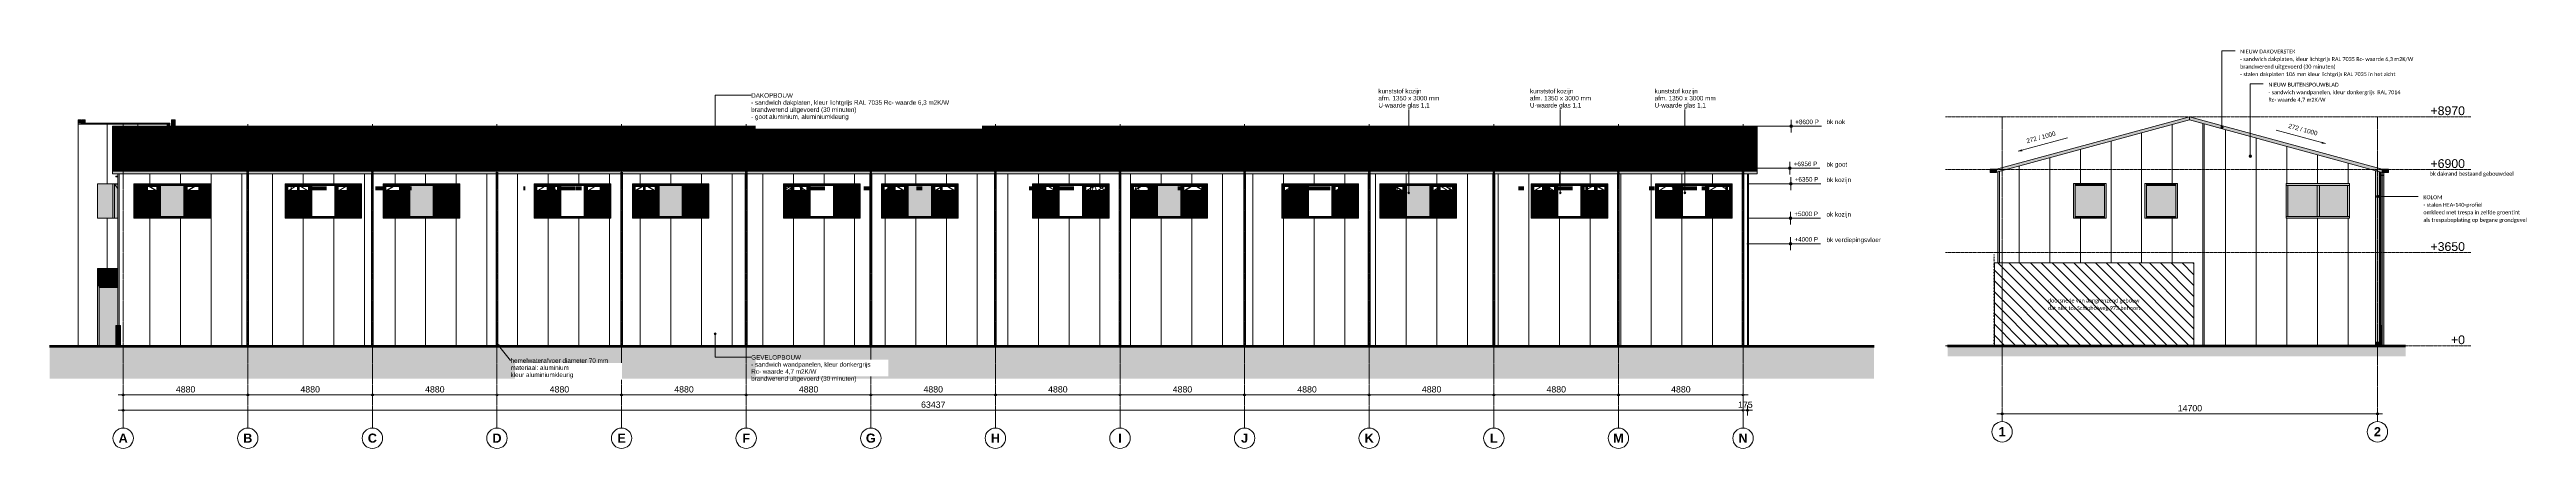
# Model space of a CAD drawing. Header units: millimetres. Extents: x 48682 to 485846, y -7071 to 11878.
# Drawn here: x 48682 to 145683, y -4018 to 11604 of the extents above; entities that cross this region are included whole.
import ezdxf

# ---------------------------------------------------------------- set-up
doc = ezdxf.new("R2010")
doc.units = ezdxf.units.MM
for name, pattern in [('Dash', [6.35, 3.175, -3.175]), ('Grid Line', [22.225, 12.7, -3.175, 3.175, -3.175]), ('Hidden', [4, 2, -2]), ('levels', [12, 10, -1, 0, -1])]:
    doc.linetypes.add(name, pattern=pattern)
for name, color, linetype, lineweight in [('A-ANNO-DIMS', 211, 'Continuous', 9), ('A-ANNO-DIMS-100', 211, 'Continuous', 9), ('A-DETL', 90, 'Continuous', 13), ('A-DETL-GENF', 92, 'Continuous', 13), ('A-DOOR', 31, 'Continuous', 18), ('A-DOOR-GLAZ', 31, 'Continuous', 13), ('A-FLOR', 192, 'Continuous', 18), ('A-FLOR-LEVL', 51, 'Continuous', 9), ('A-FLOR-PATT', 8, 'Continuous', 18), ('A-GLAZ', 151, 'Continuous', 18), ('A-GLAZ-CWMG', 51, 'Continuous', 13), ('A-WALL', 113, 'Continuous', 13), ('A-WALL-PATT', 111, 'Continuous', 13), ('C-TOPO', 7, 'Continuous', 13), ('E-LITE-EQPM', 33, 'Continuous', 13), ('G-ANNO-DIMS', 111, 'Continuous', 9), ('G-ANNO-TEXT', 231, 'Continuous', 9), ('I-WALL', 2, 'Continuous', 13), ('L-SITE', 91, 'Continuous', 13), ('S-COLS', 52, 'Continuous', 18), ('S-COLS-HDLN', 52, 'Hidden', 9), ('S-FNDN', 32, 'Continuous', 18), ('S-GRID', 1, 'Continuous', 9), ('S-GRID-IDEN', 1, 'Continuous', 18)]:
    doc.layers.add(name, color=color, linetype=linetype, lineweight=lineweight)
doc.styles.add('Arial', font='arial.ttf', dxfattribs={"height": 177.035928})
doc.styles.add('Arial_1', font='arial.ttf', dxfattribs={"height": 245.883234})
doc.styles.add('Arial_2', font='arial.ttf', dxfattribs={"height": 344.236527})
doc.styles.add('Arial_B', font='', dxfattribs={"height": 355.164671})
doc.styles.add('Calibri', font='calibri.ttf', dxfattribs={"height": 153.100159})
doc.styles.get('Arial_B').set_extended_font_data('Arial', bold=True)
doc.dimstyles.new('2_5mm', dxfattribs={"dimscale": 304.8, "dimtxt": 250, "dimasz": 0.918635, "dimexe": 0.656168, "dimexo": 0.0625, "dimgap": 0.082021, "dimtad": 1, "dimdec": 4, "dimzin": 0, "dimdsep": 46, "dimtxsty": 'Arial_1', "dimblk1": 'DOTSMALL', "dimblk2": 'DOTSMALL', "dimsah": 1, "dimcen": 0.09, "dimdle": 0.656168, "dimazin": 0, "dimtfac": 1, "dimtdec": 4, "dimtix": 1, "dimtmove": 0, "dimatfit": 3, "dimfxl": 0.656168, "dimfxlon": 1, "dimtvp": 1, "dimtolj": 1, "dimtzin": 0, "dimlwd": 13, "dimlwe": 13, "dimarcsym": 2})
pattern_1 = [(90, (53340.5, 0), (-1200, 7e-14), [])]
pattern_2 = [(90, (133012.5, 0), (-1200, 7e-14), [])]

msp = doc.modelspace()

# ---------------------------------------------------------------- texts
at = {"layer": 'A-FLOR-LEVL', "char_height": 344.236527, "attachment_point": 3, "line_spacing_factor": 0.938532, "style": 'Arial_2'}
for s, insert, width in [('+8970', (143275.46586, 9379.92869), 1608.5208405), ('+6900', (143275.46586, 7309.92869), 1608.5208405), ('+3650', (143275.46586, 4059.92869), 1608.5208405), ('+0', (143275.46586, 409.92869), 650.9679642)]:
    msp.add_mtext(s, dxfattribs=dict(at, insert=insert, width=width))
at = {"layer": 'G-ANNO-DIMS', "char_height": 177.035928, "width": 1105.8764616, "attachment_point": 1, "line_spacing_factor": 0.938532, "style": 'Arial'}
for s, insert in [('+8600 P', (117045.39833, 8857.95901)), ('+6956 P', (116987.86833, 7213.95901)), ('+6350 P', (117026.56992, 6607.95901)), ('+5000 P', (117012.85273, 5257.95901)), ('+4000 P', (117015.94249, 4257.95901))]:
    msp.add_mtext(s, dxfattribs=dict(at, insert=insert))
at = {"layer": 'G-ANNO-DIMS', "lineweight": 13, "char_height": 177.035928, "width": 1395.3050667, "attachment_point": 1, "line_spacing_factor": 0.938532, "style": 'Arial'}
for insert, rotation in [((126082.852, 8103.76277), 15.1911356549), ((136390.04577, 8708.69082), 344.8088643451)]:
    msp.add_mtext('272 / 1000', dxfattribs=dict(at, insert=insert, rotation=rotation))
at = {"layer": 'G-ANNO-TEXT', "color": 7, "char_height": 153.100159, "attachment_point": 1, "line_spacing_factor": 1.156427, "style": 'Calibri'}
for s, insert, width in [('NIEUW DAKOVERSTEK\\P- sandwich dakplaten, kleur lichtgrijs RAL 7035 Rc- waarde 6,3 m2K/W\\Pbrandwerend uitgevoerd (30 minuten)\\P- stalen dakplaten 106 mm kleur lichtgrijs RAL 7035 in het zicht\\P\\P\\P\\P\\P\\P', (134470.28494, 11601.8129), 8216.316523), ('NIEUW BUITENSPOUWBLAD\\P- sandwich wandpanelen, kleur donkergrijs  RAL 7014\\PRc- waarde 4,7 m2K/W\\P', (135578.28494, 10303.26047), 6261.5934806), ('bk dakrand bestaand gebouwdeel', (141895.80583, 6818.20735), 3976.4034487), ('KOLOM\\P- stalen HEA-140-profiel\\Pomkleed met trespa in zelfde groentint\\Pals trespabeplating op begane grondgevel\\P', (141645.9124, 5894.87108), 4913.806543), ('doorsnede van aangrenzend gebouw\\Pdat niet tot Schipholweg 973 behoort', (126941.20912, 1850.75035), 4397.5868667)]:
    msp.add_mtext(s, dxfattribs=dict(at, insert=insert, width=width))
at = {"layer": 'S-GRID-IDEN', "lineweight": 9, "char_height": 355.1646707, "attachment_point": 2, "line_spacing_factor": 0.938532, "style": 'Arial_B'}
for s, insert, width in [('\\fArial|b1|i0|c0|p34|;A', (51565.33008, -3434.78179), 403.1801585), ('\\fArial|b1|i0|c0|p34|;B', (56445.09931, -3434.78179), 415.7795384), ('\\fArial|b1|i0|c0|p34|;C', (61324.86854, -3434.78179), 415.7795384), ('\\fArial|b1|i0|c0|p34|;D', (66204.63777, -3434.78179), 415.7795384), ('\\fArial|b1|i0|c0|p34|;E', (71084.407, -3434.78179), 382.1811919), ('\\fArial|b1|i0|c0|p34|;F', (75964.17623, -3434.78179), 352.7826386), ('\\fArial|b1|i0|c0|p34|;G', (80843.94546, -3434.78179), 449.3778849), ('\\fArial|b1|i0|c0|p34|;H', (85723.71469, -3434.78179), 415.7795384), ('\\fArial|b1|i0|c0|p34|;I', (90603.48392, -3434.78179), 159.5921461), ('\\fArial|b1|i0|c0|p34|;J', (95483.25315, -3434.78179), 319.1842921), ('\\fArial|b1|i0|c0|p34|;K', (100363.02238, -3434.78179), 415.7795384), ('\\fArial|b1|i0|c0|p34|;L', (105242.79162, -3434.78179), 352.7826386), ('\\fArial|b1|i0|c0|p34|;M', (110122.56085, -3434.78179), 478.7764382), ('\\fArial|b1|i0|c0|p34|;N', (115002.33008, -3434.78179), 415.7795384), ('\\fArial|b1|i0|c0|p34|;1', (125147.24747, -3183.44106), 319.1842921), ('\\fArial|b1|i0|c0|p34|;2', (139846.98708, -3183.44106), 319.1842921)]:
    msp.add_mtext(s, dxfattribs=dict(at, insert=insert, width=width))

# ---------------------------------------------------------------- blocks, each defined once
blk = doc.blocks.new('300_28_ISR_kolom_buis - ø70x3_6 2-8360458-200_rechts')
at = {"layer": 'S-COLS-HDLN', "linetype": 'Continuous', "lineweight": 18}
for points in [[(71977, 6085), (71977, 6243), (71942, 6243), (71944, 6085), (71976, 6085)], [(71985, 6085), (72012, 6085), (72012, 6243), (71977, 6243), (71977, 6085)]]:
    blk.add_hatch(color=256, dxfattribs=at).paths.add_polyline_path(points, flags=0)
at = {"layer": 'A-DETL', "lineweight": 18}
for p, q in [((71942, 6243), (71942, 6085)), ((72012, 6085), (72012, 6243))]:
    blk.add_line(p, q, dxfattribs=at)
at = {"layer": 'S-COLS', "linetype": 'Hidden', "lineweight": 9}
for p, q in [((71946, 6243), (71946, 6085)), ((72009, 6243), (72009, 6085))]:
    blk.add_line(p, q, dxfattribs=at)
blk = doc.blocks.new('300_28_ISR_kolom_buis - ø70x3_6 2-8503993-200_rechts')
at = {"layer": 'S-COLS-HDLN', "linetype": 'Continuous', "lineweight": 18}
for points in [[(66196, 0), (66205, 0), (66205, 6740), (66170, 6740), (66170, 0), (66187, 0)], [(66214, 0), (66240, 0), (66240, 6740), (66205, 6740), (66205, 0)]]:
    blk.add_hatch(color=256, dxfattribs=at).paths.add_polyline_path(points, flags=0)
at = {"layer": 'A-DETL', "lineweight": 18}
for p, q in [((66170, 6740), (66170, 0)), ((66240, 0), (66240, 6740))]:
    blk.add_line(p, q, dxfattribs=at)
at = {"layer": 'S-COLS', "linetype": 'Hidden', "lineweight": 9}
for p, q in [((66173, 6800), (66173, 0)), ((66236, 6800), (66236, 0))]:
    blk.add_line(p, q, dxfattribs=at)
blk = doc.blocks.new('300_28_ISR_kolom_buis - ø70x3_6 2-V1-200_rechts')
at = {"layer": 'S-COLS-HDLN', "linetype": 'Continuous', "lineweight": 18}
h = blk.add_hatch(color=256, dxfattribs=at)
h.paths.add_polyline_path([(75964, 0), (75964, 6740), (75929, 6740), (75929, 0), (75955, 0)], flags=0)
h.paths.add_polyline_path([(75964, 6840), (75964, 6850), (75929, 6849), (75930, 6847), (75934, 6845), (75947, 6841), (75964, 6840)], flags=0)
h = blk.add_hatch(color=256, dxfattribs=at)
h.paths.add_polyline_path([(75964, 0), (75999, 0), (75999, 6740), (75964, 6740), (75964, 249)], flags=0)
h.paths.add_polyline_path([(75964, 6840), (75982, 6841), (75995, 6845), (75998, 6847), (75999, 6850), (75964, 6850)], flags=0)
at = {"layer": 'A-DETL', "lineweight": 18}
for p, q in [((75929, 6850), (75929, 6841)), ((75929, 6850), (75964, 6850)), ((75964, 6850), (75999, 6850)), ((75999, 6841), (75999, 6850)), ((75929, 6740), (75929, 0)), ((75999, 0), (75999, 6740))]:
    blk.add_line(p, q, dxfattribs=at)
at = {"layer": 'S-COLS', "linetype": 'Hidden', "lineweight": 9}
for p, q in [((75933, 6850), (75933, 0)), ((75996, 6850), (75996, 0))]:
    blk.add_line(p, q, dxfattribs=at)
blk = doc.blocks.new('Rectangular Mullion - 32_rechts_67x100-8748204-200_rechts')
at = {"layer": 'A-GLAZ-CWMG'}
blk.add_hatch(color=256, dxfattribs=at).paths.add_polyline_path([(50626, 5), (50626, 2326), (50559, 2326), (50559, 5)], flags=0)
for p, q in [((50559, 5), (50559, 2326)), ((50626, 2326), (50626, 5))]:
    blk.add_line(p, q, dxfattribs=at)
blk = doc.blocks.new('Rectangular Mullion - 32_tussen_90x100-8753721-200_rechts')
at = {"layer": 'A-GLAZ-CWMG'}
blk.add_hatch(color=256, dxfattribs=at).paths.add_polyline_path([(50626, 2281), (51360, 2281), (51360, 2371), (50626, 2371)], flags=0)
for p, q in [((50626, 2281), (50626, 2371)), ((50626, 2371), (51360, 2371)), ((51360, 2281), (50626, 2281))]:
    blk.add_line(p, q, dxfattribs=at)
blk = doc.blocks.new('Rectangular Mullion - 32_rechts_67x100-8748229-200_rechts')
at = {"layer": 'A-GLAZ-CWMG'}
blk.add_hatch(color=256, dxfattribs=at).paths.add_polyline_path([(50626, 2326), (50626, 3030), (50559, 3030), (50559, 2326)], flags=0)
for p, q in [((50559, 3030), (50626, 3030)), ((50559, 2326), (50559, 3030)), ((50626, 3030), (50626, 2326))]:
    blk.add_line(p, q, dxfattribs=at)
blk = doc.blocks.new('Rectangular Mullion - 32_rechts_67x100-8640298-200_rechts')
at = {"layer": 'A-GLAZ-CWMG'}
blk.add_hatch(color=256, dxfattribs=at).paths.add_polyline_path([(115217, 6283), (115217, 6350), (115177, 6350), (115177, 6283)], flags=0)
for p, q in [((115217, 6350), (115177, 6350)), ((115177, 6283), (115217, 6283)), ((115217, 6283), (115217, 6350))]:
    blk.add_line(p, q, dxfattribs=at)
blk = doc.blocks.new('Rectangular Mullion - 32_rechts_67x100-8431541-200_rechts')
at = {"layer": 'A-GLAZ-CWMG'}
blk.add_hatch(color=256, dxfattribs=at).paths.add_polyline_path([(115217, 5067), (115217, 6283), (115177, 6283), (115177, 5067)], flags=0)
for p, q in [((115177, 6283), (115217, 6283)), ((115217, 6283), (115217, 5067)), ((115217, 5067), (115177, 5067))]:
    blk.add_line(p, q, dxfattribs=at)
blk = doc.blocks.new('Rectangular Mullion - 32_rechts_67x100-8469396-200_rechts')
at = {"layer": 'A-GLAZ-CWMG'}
blk.add_hatch(color=256, dxfattribs=at).paths.add_polyline_path([(77758, 6085), (77825, 6085), (77825, 6243), (77758, 6243), (77758, 6118)], flags=0)
for p, q in [((77758, 6243), (77758, 6085)), ((77825, 6243), (77825, 6085))]:
    blk.add_line(p, q, dxfattribs=at)
blk = doc.blocks.new('32_DO_glas - 01-8595826-200_rechts')
at = {"layer": 'A-DOOR-GLAZ'}
blk.add_hatch(color=256, dxfattribs=at).paths.add_polyline_path([(74221, 6085), (74378, 6085), (74378, 6243), (73698, 6243), (73698, 6085), (74081, 6085)], flags=0)
blk = doc.blocks.new('Rectangular Mullion - 32_tussen_90x100-8469392-200_rechts')
at = {"layer": 'A-GLAZ-CWMG'}
blk.add_hatch(color=256, dxfattribs=at).paths.add_polyline_path([(73663, 6085), (73698, 6085), (73698, 6243), (73608, 6243), (73608, 6085)], flags=0)
for p, q in [((73608, 6243), (73608, 6085)), ((73698, 6243), (73698, 6085))]:
    blk.add_line(p, q, dxfattribs=at)
blk = doc.blocks.new('32_DO_glas - 01-8532440-200_rechts')
at = {"layer": 'A-DOOR-GLAZ'}
blk.add_hatch(color=256, dxfattribs=at).paths.add_polyline_path([(70556, 6085), (70556, 6243), (70333, 6243), (70333, 6085), (70453, 6085)], flags=0)
blk = doc.blocks.new('Rectangular Mullion - 32_tussen_90x100-8431527-200_rechts')
at = {"layer": 'A-GLAZ-CWMG'}
blk.add_hatch(color=256, dxfattribs=at).paths.add_polyline_path([(68265, 6085), (68265, 6243), (68175, 6243), (68175, 6085), (68220, 6085)], flags=0)
for p, q in [((68175, 6243), (68175, 6085)), ((68265, 6243), (68265, 6085))]:
    blk.add_line(p, q, dxfattribs=at)
blk = doc.blocks.new('31_WI_RT62_BI_raam - BI_val-8481284-200_rechts')
at = {"layer": 'A-GLAZ'}
for points in [[(62642, 6085), (62642, 6243), (62640, 6243), (62640, 6085)], [(62643, 6085), (62661, 6085), (62661, 6243), (62642, 6243), (62642, 6085)]]:
    blk.add_hatch(color=256, dxfattribs=at).paths.add_polyline_path(points, flags=0)
at = {"layer": 'A-GLAZ', "lineweight": 13}
for p, q in [((61874, 6085), (62127, 6243)), ((62346, 6243), (62599, 6085))]:
    blk.add_line(p, q, dxfattribs=at)
at = {"layer": 'A-GLAZ', "linetype": 'Hidden', "lineweight": 13}
for p, q in [((61874, 6085), (62127, 6243)), ((62346, 6243), (62599, 6085))]:
    blk.add_line(p, q, dxfattribs=at)
at = {"layer": 'A-GLAZ'}
for p, q in [((62640, 6085), (62640, 6243)), ((62642, 6085), (62642, 6243))]:
    blk.add_line(p, q, dxfattribs=at)
blk = doc.blocks.new('31_WI_RT62_BI_raam - BI_val-8509481-200_rechts')
at = {"layer": 'A-GLAZ'}
for points in [[(64621, 6085), (64621, 6243), (64619, 6243), (64619, 6085)], [(64621, 6085), (64639, 6085), (64639, 6243), (64621, 6243), (64621, 6085)]]:
    blk.add_hatch(color=256, dxfattribs=at).paths.add_polyline_path(points, flags=0)
at = {"layer": 'A-GLAZ', "lineweight": 13}
for p, q in [((63852, 6085), (64105, 6243)), ((64324, 6243), (64578, 6085))]:
    blk.add_line(p, q, dxfattribs=at)
at = {"layer": 'A-GLAZ', "linetype": 'Hidden', "lineweight": 13}
for p, q in [((63852, 6085), (64105, 6243)), ((64324, 6243), (64578, 6085))]:
    blk.add_line(p, q, dxfattribs=at)
at = {"layer": 'A-GLAZ'}
for p, q in [((64619, 6085), (64619, 6243)), ((64621, 6085), (64621, 6243))]:
    blk.add_line(p, q, dxfattribs=at)
blk = doc.blocks.new('Rectangular Mullion - 32_links_67x100-8431542-200_rechts')
at = {"layer": 'A-GLAZ-CWMG'}
blk.add_hatch(color=256, dxfattribs=at).paths.add_polyline_path([(83577, 6085), (83644, 6085), (83644, 6243), (83577, 6243), (83577, 6118)], flags=0)
for p, q in [((83577, 6085), (83577, 6243)), ((83644, 6085), (83644, 6243))]:
    blk.add_line(p, q, dxfattribs=at)
blk = doc.blocks.new('Rectangular Mullion - 32_tussen_90x100-V2-200_rechts')
at = {"layer": 'A-GLAZ-CWMG'}
blk.add_hatch(color=256, dxfattribs=at).paths.add_polyline_path([(93809, 6085), (93897, 6085), (93897, 6243), (93809, 6243), (93809, 6118)], flags=0)
blk.add_line((93809, 6243), (93809, 6085), dxfattribs=at)
blk = doc.blocks.new('Rectangular Mullion - 32_rechts_67x100-V3-200_rechts')
at = {"layer": 'A-GLAZ-CWMG'}
blk.add_hatch(color=256, dxfattribs=at).paths.add_polyline_path([(103030, 6085), (103097, 6085), (103097, 6243), (103030, 6243), (103030, 6118)], flags=0)
for p, q in [((103030, 6243), (103030, 6085)), ((103097, 6243), (103097, 6085))]:
    blk.add_line(p, q, dxfattribs=at)
blk = doc.blocks.new('Rectangular Mullion - 32_rechts_67x100-V4-200_rechts')
at = {"layer": 'A-GLAZ-CWMG'}
blk.add_hatch(color=256, dxfattribs=at).paths.add_polyline_path([(90075, 6085), (90075, 6243), (90058, 6243), (90058, 6085)], flags=0)
blk.add_line((90058, 6243), (90058, 6085), dxfattribs=at)
blk = doc.blocks.new('32_DO_glas - 01-8469395-200_rechts')
at = {"layer": 'A-DOOR-GLAZ'}
blk.add_hatch(color=256, dxfattribs=at).paths.add_polyline_path([(97277, 6085), (97857, 6085), (97857, 6243), (97277, 6243), (97277, 6214)], flags=0)
blk = doc.blocks.new('Rectangular Mullion - 32_links_67x100-8469397-200_rechts')
at = {"layer": 'A-GLAZ-CWMG'}
blk.add_hatch(color=256, dxfattribs=at).paths.add_polyline_path([(97277, 6085), (97277, 6243), (97210, 6243), (97210, 6085), (97248, 6085)], flags=0)
for p, q in [((97210, 6085), (97210, 6243)), ((97277, 6085), (97277, 6243))]:
    blk.add_line(p, q, dxfattribs=at)
blk = doc.blocks.new('32_DO_glas - 01-8469398-200_rechts')
at = {"layer": 'A-DOOR-GLAZ'}
blk.add_hatch(color=256, dxfattribs=at).paths.add_polyline_path([(99255, 6085), (99835, 6085), (99835, 6243), (99255, 6243), (99255, 6214)], flags=0)
blk = doc.blocks.new('31_WI_RT62_BI_raam - BI_draaival_links-8501019-200_rechts')
at = {"layer": 'A-GLAZ'}
for points in [[(101363, 6085), (101368, 6085), (101368, 6243), (101363, 6243), (101363, 6118)], [(101403, 6085), (101403, 6243), (101368, 6243), (101368, 6085), (101398, 6085)]]:
    blk.add_hatch(color=256, dxfattribs=at).paths.add_polyline_path(points, flags=0)
for p, q in [((101368, 6085), (101368, 6243)), ((101403, 6243), (101403, 6085))]:
    blk.add_line(p, q, dxfattribs=at)
blk = doc.blocks.new('Rectangular Mullion - 32_tussen_90x100-8501012-200_rechts')
at = {"layer": 'A-GLAZ-CWMG'}
blk.add_hatch(color=256, dxfattribs=at).paths.add_polyline_path([(101295, 6085), (101363, 6085), (101363, 6243), (101273, 6243), (101273, 6085)], flags=0)
for p, q in [((101273, 6243), (101273, 6085)), ((101363, 6243), (101363, 6085))]:
    blk.add_line(p, q, dxfattribs=at)
blk = doc.blocks.new('32_DO_glas - 01-8501051-200_rechts')
at = {"layer": 'A-DOOR-GLAZ'}
blk.add_hatch(color=256, dxfattribs=at).paths.add_polyline_path([(101016, 6085), (101273, 6085), (101273, 6243), (100891, 6243), (100891, 6085)], flags=0)
blk = doc.blocks.new('31_WI_RT62_BI_raam - BI_draaival_links-8595850-200_rechts')
at = {"layer": 'A-GLAZ'}
for points in [[(90023, 6085), (90053, 6085), (90053, 6243), (90018, 6243), (90018, 6085)], [(90053, 6085), (90058, 6085), (90058, 6243), (90053, 6243), (90053, 6118)]]:
    blk.add_hatch(color=256, dxfattribs=at).paths.add_polyline_path(points, flags=0)
at = {"layer": 'A-GLAZ', "lineweight": 13}
for p, q in [((89505, 6085), (89566, 6243)), ((89619, 6243), (89680, 6085)), ((89981, 6243), (89735, 6085))]:
    blk.add_line(p, q, dxfattribs=at)
at = {"layer": 'A-GLAZ', "linetype": 'Hidden', "lineweight": 13}
for p, q in [((89505, 6085), (89566, 6243)), ((89619, 6243), (89680, 6085)), ((89981, 6243), (89735, 6085))]:
    blk.add_line(p, q, dxfattribs=at)
at = {"layer": 'A-GLAZ'}
for p, q in [((90018, 6085), (90018, 6243)), ((90053, 6243), (90053, 6085))]:
    blk.add_line(p, q, dxfattribs=at)
blk = doc.blocks.new('31_WI_RT62_BI_raam - BI_draaival_links-8532569-200_rechts')
at = {"layer": 'A-GLAZ'}
for points in [[(91706, 6085), (91736, 6085), (91736, 6243), (91701, 6243), (91701, 6085)], [(91741, 6085), (91741, 6243), (91736, 6243), (91736, 6085)]]:
    blk.add_hatch(color=256, dxfattribs=at).paths.add_polyline_path(points, flags=0)
at = {"layer": 'A-GLAZ', "lineweight": 13}
for p, q in [((91242, 6243), (91180, 6085)), ((91358, 6085), (91296, 6243))]:
    blk.add_line(p, q, dxfattribs=at)
at = {"layer": 'A-GLAZ', "linetype": 'Hidden', "lineweight": 13}
for p, q in [((91242, 6243), (91180, 6085)), ((91358, 6085), (91296, 6243))]:
    blk.add_line(p, q, dxfattribs=at)
at = {"layer": 'A-GLAZ'}
for p, q in [((91701, 6085), (91701, 6243)), ((91736, 6243), (91736, 6085))]:
    blk.add_line(p, q, dxfattribs=at)
blk = doc.blocks.new('32_DO_glas - 01-8532562-200_rechts')
at = {"layer": 'A-DOOR-GLAZ'}
blk.add_hatch(color=256, dxfattribs=at).paths.add_polyline_path([(91831, 6085), (91919, 6085), (91919, 6243), (91831, 6243), (91831, 6118)], flags=0)
blk = doc.blocks.new('32_DO_glas - 01-V5-200_rechts')
at = {"layer": 'A-DOOR-GLAZ'}
blk.add_hatch(color=256, dxfattribs=at).paths.add_polyline_path([(79943, 6085), (80316, 6085), (80316, 6243), (79531, 6243), (79531, 6085), (79664, 6085)], flags=0)
blk.add_line((79531, 6243), (79531, 6085), dxfattribs=at)
blk = doc.blocks.new('31_WI_RT62_BI_raam - BI_draaival_links-V6-200_rechts')
at = {"layer": 'A-GLAZ'}
for points in [[(103102, 6085), (103102, 6243), (103097, 6243), (103097, 6085)], [(103137, 6085), (103137, 6243), (103102, 6243), (103102, 6085), (103132, 6085)]]:
    blk.add_hatch(color=256, dxfattribs=at).paths.add_polyline_path(points, flags=0)
for p, q in [((103102, 6085), (103102, 6243)), ((103137, 6243), (103137, 6085))]:
    blk.add_line(p, q, dxfattribs=at)
at = {"layer": 'A-GLAZ', "lineweight": 13}
for p, q in [((103176, 6243), (103424, 6085)), ((103542, 6243), (103480, 6085)), ((103657, 6087), (103596, 6243))]:
    blk.add_line(p, q, dxfattribs=at)
at = {"layer": 'A-GLAZ', "linetype": 'Hidden', "lineweight": 13}
for p, q in [((103176, 6243), (103424, 6085)), ((103542, 6243), (103480, 6085)), ((103657, 6087), (103596, 6243))]:
    blk.add_line(p, q, dxfattribs=at)
blk = doc.blocks.new('31_WI_RT62_BI_raam - BI_draaival_links-V7-200_rechts')
at = {"layer": 'A-GLAZ'}
for points in [[(109250, 6085), (109252, 6085), (109252, 6243), (109247, 6243), (109247, 6085)], [(109287, 6085), (109287, 6243), (109252, 6243), (109252, 6085), (109282, 6085)]]:
    blk.add_hatch(color=256, dxfattribs=at).paths.add_polyline_path(points, flags=0)
for p, q in [((109252, 6085), (109252, 6243)), ((109287, 6243), (109287, 6085))]:
    blk.add_line(p, q, dxfattribs=at)
at = {"layer": 'A-GLAZ', "lineweight": 13}
blk.add_line((109326, 6243), (109574, 6085), dxfattribs=at)
at = {"layer": 'A-GLAZ', "linetype": 'Hidden', "lineweight": 13}
blk.add_line((109326, 6243), (109574, 6085), dxfattribs=at)
blk = doc.blocks.new('31_WI_RT62_BI_raam - BI_draaival_links-V8-200_rechts')
at = {"layer": 'A-GLAZ'}
for points in [[(77723, 6085), (77753, 6085), (77753, 6243), (77718, 6243), (77718, 6085)], [(77753, 6085), (77758, 6085), (77758, 6243), (77753, 6243), (77753, 6118)]]:
    blk.add_hatch(color=256, dxfattribs=at).paths.add_polyline_path(points, flags=0)
at = {"layer": 'A-GLAZ', "lineweight": 13}
blk.add_line((77681, 6243), (77530, 6146), dxfattribs=at)
at = {"layer": 'A-GLAZ', "linetype": 'Hidden', "lineweight": 13}
blk.add_line((77681, 6243), (77530, 6146), dxfattribs=at)
at = {"layer": 'A-GLAZ'}
for p, q in [((77718, 6085), (77718, 6243)), ((77753, 6243), (77753, 6085))]:
    blk.add_line(p, q, dxfattribs=at)
blk = doc.blocks.new('Rectangular Mullion - 32_rechts_67x100-8753722-200_rechts')
at = {"layer": 'A-GLAZ-CWMG'}
blk.add_hatch(color=256, dxfattribs=at).paths.add_polyline_path([(51360, 2963), (51360, 3030), (50626, 3030), (50626, 2963)], flags=0)
for p, q in [((50626, 2963), (50626, 3030)), ((50626, 3030), (51360, 3030)), ((51360, 2963), (50626, 2963))]:
    blk.add_line(p, q, dxfattribs=at)
blk = doc.blocks.new('32_DO_glas - 01-8753816-200_rechts')
at = {"layer": 'A-DOOR-GLAZ'}
blk.add_hatch(color=256, dxfattribs=at).paths.add_polyline_path([(50626, 2371), (51360, 2371), (51360, 2963), (50626, 2963)], flags=0)
blk = doc.blocks.new('300_90_VAE_parkeerplek - 2000x6000-8056828-200_rechts')
at = {"layer": 'L-SITE'}
for points in [[(115177, 2), (115217, 2), (115217, 5), (115177, 5)], [(115217, 0), (115217, 2), (115177, 2), (115177, 0)]]:
    blk.add_hatch(color=256, dxfattribs=at).paths.add_polyline_path(points, flags=0)
at = {"layer": 'A-DETL', "lineweight": 18}
for p, q in [((115177, 5), (115217, 5)), ((115217, 2), (115177, 2)), ((115177, 2), (115217, 2)), ((115217, 2), (115217, 5)), ((115217, 2), (115217, 0)), ((115217, 0), (115177, 0))]:
    blk.add_line(p, q, dxfattribs=at)
blk = doc.blocks.new('300_28_ISR_kolom_buis - ø70x3_6 2-8363247-200_rechts')
at = {"layer": 'S-COLS-HDLN', "linetype": 'Continuous', "lineweight": 18}
h = blk.add_hatch(color=256, dxfattribs=at)
h.paths.add_polyline_path([(114972, 0), (115002, 0), (115002, 6740), (114967, 6740), (114967, 0), (114969, 0)], flags=0)
h.paths.add_polyline_path([(115002, 6840), (115002, 6850), (114967, 6849), (114969, 6847), (114972, 6845), (114985, 6841), (114993, 6840)], flags=0)
h = blk.add_hatch(color=256, dxfattribs=at)
h.paths.add_polyline_path([(115012, 0), (115037, 0), (115037, 6740), (115002, 6740), (115002, 0)], flags=0)
h.paths.add_polyline_path([(115002, 6840), (115020, 6841), (115033, 6845), (115036, 6847), (115037, 6850), (115002, 6850)], flags=0)
at = {"layer": 'A-DETL', "lineweight": 18}
for p, q in [((114967, 6850), (114967, 6841)), ((114967, 6850), (115002, 6850)), ((115002, 6850), (115037, 6850)), ((115037, 6841), (115037, 6850)), ((114967, 6740), (114967, 0)), ((115037, 0), (115037, 6740))]:
    blk.add_line(p, q, dxfattribs=at)
at = {"layer": 'S-COLS', "linetype": 'Hidden', "lineweight": 9}
for p, q in [((114971, 6850), (114971, 0)), ((115034, 6850), (115034, 0))]:
    blk.add_line(p, q, dxfattribs=at)
blk = doc.blocks.new('300_28_ISR_kolom_buis - ø70x3_6 2-V9-200_rechts')
at = {"layer": 'S-COLS-HDLN', "linetype": 'Continuous', "lineweight": 18}
h = blk.add_hatch(color=256, dxfattribs=at)
h.paths.add_polyline_path([(110123, 0), (110123, 6740), (110088, 6740), (110088, 0), (110114, 0)], flags=0)
h.paths.add_polyline_path([(110123, 6840), (110123, 6850), (110088, 6849), (110089, 6847), (110092, 6845), (110105, 6841), (110114, 6840)], flags=0)
h = blk.add_hatch(color=256, dxfattribs=at)
h.paths.add_polyline_path([(110123, 0), (110158, 0), (110158, 6740), (110123, 6740), (110123, 57)], flags=0)
h.paths.add_polyline_path([(110123, 6840), (110140, 6841), (110153, 6845), (110156, 6847), (110158, 6850), (110123, 6850)], flags=0)
at = {"layer": 'A-DETL', "lineweight": 18}
for p, q in [((110088, 6850), (110088, 6841)), ((110088, 6850), (110123, 6850)), ((110123, 6850), (110158, 6850)), ((110158, 6841), (110158, 6850)), ((110088, 6740), (110088, 0)), ((110158, 0), (110158, 6740))]:
    blk.add_line(p, q, dxfattribs=at)
at = {"layer": 'S-COLS', "linetype": 'Hidden', "lineweight": 9}
for p, q in [((110091, 6850), (110091, 0)), ((110154, 6850), (110154, 0))]:
    blk.add_line(p, q, dxfattribs=at)
at = {"layer": 'S-COLS-HDLN'}
blk.add_line((110088, 6850), (110088, 6850), dxfattribs=at)
blk = doc.blocks.new('300_28_ISR_kolom_buis - ø70x3_6 2-8303387-200_rechts')
at = {"layer": 'S-COLS-HDLN', "linetype": 'Continuous', "lineweight": 18}
for points in [[(105234, 0), (105243, 0), (105243, 6610), (105208, 6610), (105208, 249), (105208, 0), (105225, 0)], [(105252, 0), (105278, 0), (105278, 6610), (105243, 6610), (105243, 0)]]:
    blk.add_hatch(color=256, dxfattribs=at).paths.add_polyline_path(points, flags=0)
at = {"layer": 'A-DETL', "lineweight": 18}
for p, q in [((105208, 6610), (105208, 0)), ((105208, 6610), (105243, 6610)), ((105243, 6610), (105278, 6610)), ((105278, 0), (105278, 6610))]:
    blk.add_line(p, q, dxfattribs=at)
at = {"layer": 'S-COLS', "linetype": 'Hidden', "lineweight": 9}
for p, q in [((105212, 6610), (105212, 0)), ((105274, 6610), (105274, 0))]:
    blk.add_line(p, q, dxfattribs=at)
blk = doc.blocks.new('Rectangular Mullion - 32_links_67x100-8640301-200_rechts')
at = {"layer": 'A-GLAZ-CWMG'}
blk.add_hatch(color=256, dxfattribs=at).paths.add_polyline_path([(115217, 5000), (115217, 5067), (115177, 5067), (115177, 5000)], flags=0)
for p, q in [((115217, 5067), (115177, 5067)), ((115177, 5000), (115217, 5000)), ((115217, 5000), (115217, 5067))]:
    blk.add_line(p, q, dxfattribs=at)
blk = doc.blocks.new('300_90_VAE_parkeerplek - 2500x5000-7977994-200_rechts')
at = {"layer": 'L-SITE'}
for points in [[(51280, 2), (51280, 5), (50992, 5), (50992, 2)], [(51280, 0), (51280, 2), (50992, 2), (50992, 0)]]:
    blk.add_hatch(color=256, dxfattribs=at).paths.add_polyline_path(points, flags=0)
at = {"layer": 'A-DETL', "lineweight": 18}
for p, q in [((50992, 5), (51280, 5)), ((50992, 2), (51280, 2)), ((51280, 0), (50992, 0))]:
    blk.add_line(p, q, dxfattribs=at)
at = {"layer": 'L-SITE'}
for p, q in [((51143, 3), (51198, 3)), ((51280, 3), (51143, 3)), ((51198, 3), (51280, 3)), ((51198, 3), (51280, 3)), ((51280, 3), (51198, 3))]:
    blk.add_line(p, q, dxfattribs=at)
blk = doc.blocks.new('32_DO_glas - 01-8656808-200_rechts')
at = {"layer": 'A-DOOR-GLAZ'}
blk.add_hatch(color=256, dxfattribs=at).paths.add_polyline_path([(60684, 6085), (60797, 6085), (60797, 6243), (60409, 6243), (60409, 6085)], flags=0)
blk = doc.blocks.new('31_WI_RT62_BI_raam - BI_draaival_links-8656817-200_rechts')
at = {"layer": 'A-GLAZ'}
for points in [[(64546, 6085), (64551, 6085), (64551, 6243), (64546, 6243), (64546, 6118)], [(64586, 6085), (64586, 6243), (64551, 6243), (64551, 6085), (64581, 6085)]]:
    blk.add_hatch(color=256, dxfattribs=at).paths.add_polyline_path(points, flags=0)
for p, q in [((64551, 6085), (64551, 6243)), ((64586, 6243), (64586, 6085))]:
    blk.add_line(p, q, dxfattribs=at)
blk = doc.blocks.new('32_DO_glas - 01-8656816-200_rechts')
at = {"layer": 'A-DOOR-GLAZ'}
blk.add_hatch(color=256, dxfattribs=at).paths.add_polyline_path([(64173, 6085), (64456, 6085), (64456, 6243), (63831, 6243), (63831, 6085), (64033, 6085)], flags=0)
blk = doc.blocks.new('32_DO_glas - 01-8753807-200_rechts')
at = {"layer": 'A-DOOR-GLAZ'}
blk.add_hatch(color=256, dxfattribs=at).paths.add_polyline_path([(50992, 5), (51280, 5), (51280, 800), (51360, 800), (51360, 2281), (50626, 2281), (50626, 5), (50952, 5)], flags=0)
blk = doc.blocks.new('32_DO_glas - 01-8692261-200_rechts')
at = {"layer": 'A-DOOR-GLAZ'}
blk.add_hatch(color=256, dxfattribs=at).paths.add_polyline_path([(112321, 5067), (112536, 5067), (112536, 5955), (111648, 5955), (111648, 5067)], flags=0)
blk = doc.blocks.new('Rectangular Mullion - 32_rechts_67x100_vlak-8692244-200_rechts')
at = {"layer": 'A-GLAZ-CWMG'}
blk.add_hatch(color=256, dxfattribs=at).paths.add_polyline_path([(113995, 6283), (114514, 6283), (114514, 6350), (113626, 6350), (113626, 6283), (113716, 6283)], flags=0)
for p, q in [((113626, 6283), (113626, 6350)), ((113626, 6350), (114514, 6350)), ((113626, 6283), (114514, 6283)), ((114514, 6350), (114514, 6283))]:
    blk.add_line(p, q, dxfattribs=at)
blk = doc.blocks.new('Rectangular Mullion - 32_links_67x100_vlak-8692245-200_rechts')
at = {"layer": 'A-GLAZ-CWMG'}
blk.add_hatch(color=256, dxfattribs=at).paths.add_polyline_path([(111648, 5000), (112581, 5000), (112581, 5067), (111648, 5067)], flags=0)
for p, q in [((111648, 5000), (111648, 5067)), ((112581, 5067), (111648, 5067)), ((112581, 5000), (111648, 5000))]:
    blk.add_line(p, q, dxfattribs=at)
blk = doc.blocks.new('Rectangular Mullion - 32_rechts_67x100_vlak-8692262-200_rechts')
at = {"layer": 'A-GLAZ-CWMG'}
blk.add_hatch(color=256, dxfattribs=at).paths.add_polyline_path([(114554, 5067), (114581, 5067), (114581, 6000), (114514, 6000), (114514, 5067)], flags=0)
for p, q in [((114514, 6000), (114514, 5067)), ((114581, 6000), (114581, 5067)), ((114581, 5067), (114514, 5067))]:
    blk.add_line(p, q, dxfattribs=at)
blk = doc.blocks.new('Rectangular Mullion - 32_links_67x100_vlak-8692263-200_rechts')
at = {"layer": 'A-GLAZ-CWMG'}
blk.add_hatch(color=256, dxfattribs=at).paths.add_polyline_path([(111648, 6000), (111648, 6283), (111581, 6283), (111581, 6000)], flags=0)
for p, q in [((111581, 6283), (111648, 6283)), ((111581, 6000), (111581, 6283)), ((111648, 6000), (111648, 6283))]:
    blk.add_line(p, q, dxfattribs=at)
blk = doc.blocks.new('Rectangular Mullion - 32_rechts_67x100_vlak-8692246-200_rechts')
at = {"layer": 'A-GLAZ-CWMG'}
blk.add_hatch(color=256, dxfattribs=at).paths.add_polyline_path([(111581, 6283), (112536, 6283), (112536, 6350), (111581, 6350)], flags=0)
for p, q in [((111581, 6283), (111581, 6350)), ((111581, 6350), (112536, 6350)), ((111581, 6283), (112536, 6283)), ((112536, 6350), (112536, 6283))]:
    blk.add_line(p, q, dxfattribs=at)
blk = doc.blocks.new('Rectangular Mullion - 32_links_67x100_vlak-8692247-200_rechts')
at = {"layer": 'A-GLAZ-CWMG'}
blk.add_hatch(color=256, dxfattribs=at).paths.add_polyline_path([(112581, 5000), (113581, 5000), (113581, 5067), (112581, 5067)], flags=0)
for p, q in [((113581, 5067), (112581, 5067)), ((113581, 5000), (112581, 5000))]:
    blk.add_line(p, q, dxfattribs=at)
blk = doc.blocks.new('Rectangular Mullion - 32_tussen_90x100-8256226-200_rechts')
at = {"layer": 'A-GLAZ-CWMG'}
blk.add_hatch(color=256, dxfattribs=at).paths.add_polyline_path([(112626, 5067), (112626, 6000), (112536, 6000), (112536, 5067)], flags=0)
for p, q in [((112536, 6000), (112536, 5067)), ((112626, 6000), (112626, 5067)), ((112626, 5067), (112536, 5067))]:
    blk.add_line(p, q, dxfattribs=at)
blk = doc.blocks.new('Rectangular Mullion - 32_rechts_67x100_vlak-8692248-200_rechts')
at = {"layer": 'A-GLAZ-CWMG'}
blk.add_hatch(color=256, dxfattribs=at).paths.add_polyline_path([(112626, 6283), (113536, 6283), (113536, 6350), (112626, 6350)], flags=0)
for p, q in [((112626, 6283), (112626, 6350)), ((112626, 6350), (113536, 6350)), ((112626, 6283), (113536, 6283)), ((113536, 6350), (113536, 6283))]:
    blk.add_line(p, q, dxfattribs=at)
blk = doc.blocks.new('Rectangular Mullion - 32_links_67x100_vlak-8692249-200_rechts')
at = {"layer": 'A-GLAZ-CWMG'}
blk.add_hatch(color=256, dxfattribs=at).paths.add_polyline_path([(113581, 5000), (114581, 5000), (114581, 5067), (113581, 5067)], flags=0)
for p, q in [((114581, 5067), (113581, 5067)), ((114581, 5000), (113581, 5000)), ((114581, 5067), (114581, 5000))]:
    blk.add_line(p, q, dxfattribs=at)
blk = doc.blocks.new('31_WI_RT62_BI_raam - BI_val-8692271-200_rechts')
at = {"layer": 'A-GLAZ'}
h = blk.add_hatch(color=256, dxfattribs=at)
h.paths.add_polyline_path([(112531, 6045), (112536, 6045), (112536, 6283), (111648, 6283), (111648, 6045), (112496, 6045)], flags=0)
h.paths.add_polyline_path([(112460, 6050), (111653, 6050), (111653, 6278), (112531, 6278), (112531, 6050), (112496, 6050)], flags=0)
h = blk.add_hatch(color=256, dxfattribs=at)
h.paths.add_polyline_path([(111653, 6050), (112531, 6050), (112531, 6278), (111653, 6278), (111653, 6118)], flags=0)
h.paths.add_polyline_path([(112042, 6085), (111688, 6085), (111688, 6243), (112496, 6243), (112496, 6085), (112321, 6085)], flags=0)
for p, q in [((111653, 6050), (111653, 6278)), ((112531, 6278), (111653, 6278)), ((112531, 6050), (111653, 6050)), ((111688, 6243), (111688, 6085)), ((112496, 6243), (111688, 6243)), ((111688, 6085), (112496, 6085)), ((112496, 6085), (112496, 6243)), ((112531, 6278), (112531, 6050))]:
    blk.add_line(p, q, dxfattribs=at)
at = {"layer": 'A-GLAZ', "lineweight": 13}
for p, q in [((111729, 6085), (111983, 6243)), ((112201, 6243), (112455, 6085))]:
    blk.add_line(p, q, dxfattribs=at)
at = {"layer": 'A-GLAZ', "linetype": 'Hidden', "lineweight": 13}
for p, q in [((111729, 6085), (111983, 6243)), ((112201, 6243), (112455, 6085))]:
    blk.add_line(p, q, dxfattribs=at)
blk = doc.blocks.new('Rectangular Mullion - 32_rechts_67x100_vlak-8692278-200_rechts')
at = {"layer": 'A-GLAZ-CWMG'}
blk.add_hatch(color=256, dxfattribs=at).paths.add_polyline_path([(114581, 6000), (114581, 6350), (114514, 6350), (114514, 6000), (114554, 6000)], flags=0)
for p, q in [((114514, 6350), (114581, 6350)), ((114514, 6350), (114514, 6000)), ((114581, 6350), (114581, 6000))]:
    blk.add_line(p, q, dxfattribs=at)
blk = doc.blocks.new('Rectangular Mullion - 32_links_67x100_vlak-8692279-200_rechts')
at = {"layer": 'A-GLAZ-CWMG'}
blk.add_hatch(color=256, dxfattribs=at).paths.add_polyline_path([(111648, 5000), (111648, 6000), (111581, 6000), (111581, 5000)], flags=0)
for p, q in [((111581, 5000), (111581, 6000)), ((111648, 5000), (111648, 6000)), ((111648, 5000), (111581, 5000))]:
    blk.add_line(p, q, dxfattribs=at)
blk = doc.blocks.new('Rectangular Mullion - 32_tussen_90x100-8692250-200_rechts')
at = {"layer": 'A-GLAZ-CWMG'}
blk.add_hatch(color=256, dxfattribs=at).paths.add_polyline_path([(111648, 5955), (112536, 5955), (112536, 6045), (111648, 6045), (111648, 6022)], flags=0)
for p, q in [((111648, 5955), (111648, 6045)), ((111648, 6045), (112536, 6045)), ((111648, 5955), (112536, 5955)), ((112536, 6045), (112536, 5955))]:
    blk.add_line(p, q, dxfattribs=at)
blk = doc.blocks.new('Rectangular Mullion - 32_tussen_90x100-8692251-200_rechts')
at = {"layer": 'A-GLAZ-CWMG'}
blk.add_hatch(color=256, dxfattribs=at).paths.add_polyline_path([(112536, 6000), (112626, 6000), (112626, 6350), (112536, 6350), (112536, 6022)], flags=0)
for p, q in [((112536, 6350), (112626, 6350)), ((112536, 6350), (112536, 6000)), ((112626, 6350), (112626, 6000))]:
    blk.add_line(p, q, dxfattribs=at)
blk = doc.blocks.new('32_DO_glas - 01-8509510-200_rechts')
at = {"layer": 'A-DOOR-GLAZ'}
blk.add_hatch(color=256, dxfattribs=at).paths.add_polyline_path([(102829, 5067), (103717, 5067), (103717, 5955), (102829, 5955), (102829, 5252)], flags=0)
blk = doc.blocks.new('Rectangular Mullion - 32_rechts_67x100_vlak-8481124-200_rechts')
at = {"layer": 'A-GLAZ-CWMG'}
blk.add_hatch(color=256, dxfattribs=at).paths.add_polyline_path([(101295, 6283), (101739, 6283), (101739, 6350), (100851, 6350), (100851, 6283), (101156, 6283)], flags=0)
for p, q in [((100851, 6283), (100851, 6350)), ((101739, 6350), (100851, 6350)), ((101739, 6283), (100851, 6283)), ((101739, 6350), (101739, 6283))]:
    blk.add_line(p, q, dxfattribs=at)
blk = doc.blocks.new('Rectangular Mullion - 32_links_67x100_vlak-8481125-200_rechts')
at = {"layer": 'A-GLAZ-CWMG'}
blk.add_hatch(color=256, dxfattribs=at).paths.add_polyline_path([(102831, 5000), (103717, 5000), (103717, 5067), (102784, 5067), (102784, 5000)], flags=0)
for p, q in [((102784, 5067), (103717, 5067)), ((102784, 5000), (103717, 5000)), ((103717, 5067), (103717, 5000))]:
    blk.add_line(p, q, dxfattribs=at)
blk = doc.blocks.new('Rectangular Mullion - 32_rechts_67x100_vlak-8509514-200_rechts')
at = {"layer": 'A-GLAZ-CWMG'}
blk.add_hatch(color=256, dxfattribs=at).paths.add_polyline_path([(100851, 5067), (100851, 6000), (100784, 6000), (100784, 5067)], flags=0)
for p, q in [((100784, 6000), (100784, 5067)), ((100851, 6000), (100851, 5067)), ((100851, 5067), (100784, 5067))]:
    blk.add_line(p, q, dxfattribs=at)
blk = doc.blocks.new('Rectangular Mullion - 32_links_67x100_vlak-8481179-200_rechts')
at = {"layer": 'A-GLAZ-CWMG'}
blk.add_hatch(color=256, dxfattribs=at).paths.add_polyline_path([(103784, 6000), (103784, 6283), (103717, 6283), (103717, 6000)], flags=0)
for p, q in [((103717, 6283), (103784, 6283)), ((103717, 6000), (103717, 6283)), ((103784, 6000), (103784, 6283))]:
    blk.add_line(p, q, dxfattribs=at)
blk = doc.blocks.new('32_DO_glas - 01-8466179-200_rechts')
at = {"layer": 'A-DOOR-GLAZ'}
blk.add_hatch(color=256, dxfattribs=at).paths.add_polyline_path([(102412, 5067), (102739, 5067), (102739, 6283), (101829, 6283), (101829, 5067), (102272, 5067)], flags=0)
blk = doc.blocks.new('Rectangular Mullion - 32_rechts_67x100_vlak-8481126-200_rechts')
at = {"layer": 'A-GLAZ-CWMG'}
blk.add_hatch(color=256, dxfattribs=at).paths.add_polyline_path([(103249, 6283), (103784, 6283), (103784, 6350), (102829, 6350), (102829, 6283), (103110, 6283)], flags=0)
for p, q in [((102829, 6283), (102829, 6350)), ((103784, 6350), (102829, 6350)), ((103784, 6283), (102829, 6283)), ((103784, 6350), (103784, 6283))]:
    blk.add_line(p, q, dxfattribs=at)
blk = doc.blocks.new('Rectangular Mullion - 32_links_67x100_vlak-8480892-200_rechts')
at = {"layer": 'A-GLAZ-CWMG'}
blk.add_hatch(color=256, dxfattribs=at).paths.add_polyline_path([(102784, 5000), (102784, 5067), (101784, 5067), (101784, 5000), (102552, 5000)], flags=0)
for p, q in [((101784, 5067), (102784, 5067)), ((101784, 5000), (102784, 5000))]:
    blk.add_line(p, q, dxfattribs=at)
blk = doc.blocks.new('Rectangular Mullion - 32_tussen_90x100-8249768-200_rechts')
at = {"layer": 'A-GLAZ-CWMG'}
blk.add_hatch(color=256, dxfattribs=at).paths.add_polyline_path([(102829, 5067), (102829, 6000), (102739, 6000), (102739, 5067)], flags=0)
for p, q in [((102739, 6000), (102739, 5067)), ((102829, 6000), (102829, 5067)), ((102829, 5067), (102739, 5067))]:
    blk.add_line(p, q, dxfattribs=at)
blk = doc.blocks.new('Rectangular Mullion - 32_rechts_67x100_vlak-8481127-200_rechts')
at = {"layer": 'A-GLAZ-CWMG'}
blk.add_hatch(color=256, dxfattribs=at).paths.add_polyline_path([(102272, 6283), (102739, 6283), (102739, 6350), (101829, 6350), (101829, 6283), (102133, 6283)], flags=0)
for p, q in [((101829, 6283), (101829, 6350)), ((102739, 6350), (101829, 6350)), ((102739, 6283), (101829, 6283)), ((102739, 6350), (102739, 6283))]:
    blk.add_line(p, q, dxfattribs=at)
blk = doc.blocks.new('Rectangular Mullion - 32_links_67x100_vlak-8480894-200_rechts')
at = {"layer": 'A-GLAZ-CWMG'}
blk.add_hatch(color=256, dxfattribs=at).paths.add_polyline_path([(101435, 5000), (101784, 5000), (101784, 5067), (100784, 5067), (100784, 5000), (101156, 5000)], flags=0)
for p, q in [((100784, 5000), (100784, 5067)), ((100784, 5067), (101784, 5067)), ((100784, 5000), (101784, 5000))]:
    blk.add_line(p, q, dxfattribs=at)
blk = doc.blocks.new('31_WI_RT62_BI_raam - BI_val-V10-200_rechts')
at = {"layer": 'A-GLAZ'}
h = blk.add_hatch(color=256, dxfattribs=at)
h.paths.add_polyline_path([(102829, 6045), (103717, 6045), (103717, 6283), (102829, 6283), (102829, 6112)], flags=0)
h.paths.add_polyline_path([(102869, 6050), (102834, 6050), (102834, 6278), (103712, 6278), (103712, 6050), (102970, 6050)], flags=0)
h = blk.add_hatch(color=256, dxfattribs=at)
h.paths.add_polyline_path([(102834, 6050), (103712, 6050), (103712, 6278), (102834, 6278), (102834, 6118)], flags=0)
h.paths.add_polyline_path([(103677, 6085), (102869, 6085), (102869, 6243), (103677, 6243), (103677, 6118)], flags=0)
for p, q in [((102834, 6050), (102834, 6278)), ((103712, 6278), (102834, 6278)), ((103712, 6050), (102834, 6050)), ((102869, 6243), (102869, 6085)), ((103677, 6243), (102869, 6243)), ((102869, 6085), (103677, 6085)), ((103677, 6085), (103677, 6243)), ((103712, 6278), (103712, 6050))]:
    blk.add_line(p, q, dxfattribs=at)
at = {"layer": 'A-GLAZ', "lineweight": 13}
for p, q in [((103164, 6243), (102911, 6085)), ((103636, 6085), (103383, 6243))]:
    blk.add_line(p, q, dxfattribs=at)
at = {"layer": 'A-GLAZ', "linetype": 'Hidden', "lineweight": 13}
for p, q in [((103164, 6243), (102911, 6085)), ((103636, 6085), (103383, 6243))]:
    blk.add_line(p, q, dxfattribs=at)
blk = doc.blocks.new('Rectangular Mullion - 32_rechts_67x100_vlak-8481204-200_rechts')
at = {"layer": 'A-GLAZ-CWMG'}
blk.add_hatch(color=256, dxfattribs=at).paths.add_polyline_path([(100784, 6000), (100851, 6000), (100851, 6350), (100784, 6350), (100784, 6022)], flags=0)
for p, q in [((100784, 6350), (100851, 6350)), ((100784, 6350), (100784, 6000)), ((100851, 6350), (100851, 6000))]:
    blk.add_line(p, q, dxfattribs=at)
blk = doc.blocks.new('Rectangular Mullion - 32_links_67x100_vlak-8509530-200_rechts')
at = {"layer": 'A-GLAZ-CWMG'}
blk.add_hatch(color=256, dxfattribs=at).paths.add_polyline_path([(103784, 5000), (103784, 6000), (103717, 6000), (103717, 5000)], flags=0)
for p, q in [((103717, 5000), (103717, 6000)), ((103784, 5000), (103784, 6000)), ((103784, 5000), (103717, 5000))]:
    blk.add_line(p, q, dxfattribs=at)
blk = doc.blocks.new('Rectangular Mullion - 32_tussen_90x100-8481085-200_rechts')
at = {"layer": 'A-GLAZ-CWMG'}
blk.add_hatch(color=256, dxfattribs=at).paths.add_polyline_path([(103389, 5955), (103717, 5955), (103717, 6045), (102829, 6045), (102829, 5955), (103110, 5955)], flags=0)
for p, q in [((102829, 5955), (102829, 6045)), ((103717, 6045), (102829, 6045)), ((103717, 5955), (102829, 5955)), ((103717, 6045), (103717, 5955))]:
    blk.add_line(p, q, dxfattribs=at)
blk = doc.blocks.new('Rectangular Mullion - 32_tussen_90x100-8481164-200_rechts')
at = {"layer": 'A-GLAZ-CWMG'}
blk.add_hatch(color=256, dxfattribs=at).paths.add_polyline_path([(102739, 6000), (102829, 6000), (102829, 6350), (102739, 6350), (102739, 6022)], flags=0)
for p, q in [((102739, 6350), (102829, 6350)), ((102739, 6350), (102739, 6000)), ((102829, 6350), (102829, 6000))]:
    blk.add_line(p, q, dxfattribs=at)
blk = doc.blocks.new('300_90_VAE_parkeerplek - 2500x5000-V11-200_rechts')
at = {"layer": 'L-SITE'}
for points in [[(50992, 2), (50992, 5), (48682, 5), (48682, 2)], [(48682, 0), (50992, 0), (50992, 2), (48682, 2)]]:
    blk.add_hatch(color=256, dxfattribs=at).paths.add_polyline_path(points, flags=0)
at = {"layer": 'A-DETL', "lineweight": 18}
for p, q in [((48682, 5), (50992, 5)), ((50992, 2), (48682, 2)), ((48682, 2), (50992, 2)), ((50992, 2), (50992, 5)), ((50992, 2), (50992, 0)), ((50992, 0), (48682, 0))]:
    blk.add_line(p, q, dxfattribs=at)
blk = doc.blocks.new('200_VAE_63_spotlamp - rond-8711746-200_rechts')
at = {"layer": 'E-LITE-EQPM'}
blk.add_hatch(color=256, dxfattribs=at).paths.add_polyline_path([(51280, 6620), (51360, 6620), (51360, 6640), (51280, 6640)], flags=0)
for p, q in [((51280, 6640), (51360, 6640)), ((51280, 6640), (51280, 6620)), ((51280, 6620), (51360, 6620))]:
    blk.add_line(p, q, dxfattribs=at)
blk = doc.blocks.new('32_DO_glas - 01-8747892-200_rechts')
at = {"layer": 'A-DOOR-GLAZ'}
blk.add_hatch(color=256, dxfattribs=at).paths.add_polyline_path([(52094, 6085), (52452, 6085), (52452, 6243), (52094, 6243), (52094, 6106)], flags=0)
blk.add_line((52452, 6085), (52452, 6243), dxfattribs=at)
blk = doc.blocks.new('300_90_VAE_parkeerplek - 2000x2000-8710470-200_rechts')
at = {"layer": 'L-SITE'}
for points in [[(116032, 2), (116032, 5), (115217, 5), (115217, 2), (115670, 2)], [(116032, 0), (116032, 2), (115217, 2), (115217, 0), (115670, 0)]]:
    blk.add_hatch(color=256, dxfattribs=at).paths.add_polyline_path(points, flags=0)
at = {"layer": 'A-DETL', "lineweight": 18}
for p, q in [((115217, 5), (116032, 5)), ((116032, 2), (115217, 2)), ((115217, 2), (116032, 2)), ((116032, 5), (116032, 2)), ((116032, 0), (116032, 2)), ((116032, 0), (115217, 0))]:
    blk.add_line(p, q, dxfattribs=at)
blk = doc.blocks.new('32_DO_deur - enkele deur-8754582-200_rechts')
at = {"layer": 'A-DOOR'}
blk.add_hatch(color=256, dxfattribs=at).paths.add_polyline_path([(52452, 6085), (52519, 6085), (52519, 6243), (52452, 6243), (52452, 6118)], flags=0)
blk = doc.blocks.new('Rectangular Mullion - 32_rechts_67x100-8756195-200_rechts')
at = {"layer": 'A-GLAZ-CWMG'}
blk.add_hatch(color=256, dxfattribs=at).paths.add_polyline_path([(51360, 6333), (51360, 6350), (51232, 6350), (51232, 6333)], flags=0)
for q in [(51232, 6350), (51360, 6333)]:
    blk.add_line((51232, 6333), q, dxfattribs=at)
blk = doc.blocks.new('Rectangular Mullion - 32_links_67x100-8756229-200_rechts')
at = {"layer": 'A-GLAZ-CWMG'}
blk.add_hatch(color=256, dxfattribs=at).paths.add_polyline_path([(51232, 5000), (51232, 6350), (51165, 6350), (51165, 5000)], flags=0)
for p, q in [((51165, 5000), (51165, 6350)), ((51232, 5000), (51232, 6350))]:
    blk.add_line(p, q, dxfattribs=at)
blk = doc.blocks.new('32_DO_deur - enkele deur-8756248-200_rechts')
at = {"layer": 'A-DOOR'}
blk.add_hatch(color=256, dxfattribs=at).paths.add_polyline_path([(51360, 5000), (51360, 6333), (51232, 6333), (51232, 5000)], flags=0)
at = {"layer": 'A-GLAZ', "lineweight": 13}
blk.add_line((51232, 6333), (51360, 6159), dxfattribs=at)
blk = doc.blocks.new('32_DO_glas - 01-8758040-200_rechts')
at = {"layer": 'A-DOOR-GLAZ'}
blk.add_hatch(color=256, dxfattribs=at).paths.add_polyline_path([(54683, 6085), (54859, 6085), (54859, 6243), (54592, 6243), (54592, 6085)], flags=0)
blk = doc.blocks.new('300_28_ISR_kolom_buis - ø70x3_6 2-8360458-200_voor')
at = {"layer": 'S-COLS-HDLN', "linetype": 'Continuous', "lineweight": 18}
h = blk.add_hatch(color=256, dxfattribs=at)
h.paths.add_polyline_path([(78066, 5), (78069, 5), (78069, 6667), (78014, 6667), (78014, 800), (78064, 800), (78064, 5)], flags=0)
h.paths.add_polyline_path([(78031, 6687), (78069, 6687), (78069, 6790), (78067, 6790), (78066, 6795), (78014, 6810), (78014, 6687), (78031, 6687)], flags=0)
at = {"layer": 'A-DETL', "lineweight": 18}
for p, q in [((78014, 6810), (78014, 6687)), ((78014, 6667), (78014, 800))]:
    blk.add_line(p, q, dxfattribs=at)
at = {"layer": 'S-COLS', "linetype": 'Hidden', "lineweight": 9}
for p, q in [((78017, 6687), (78017, 6809)), ((78017, 800), (78017, 6667))]:
    blk.add_line(p, q, dxfattribs=at)
blk = doc.blocks.new('300_28_ISR_kolom_buis - ø70x3_6 2-8363247-200_voor')
at = {"layer": 'S-COLS-HDLN', "linetype": 'Continuous', "lineweight": 18}
blk.add_hatch(color=256, dxfattribs=at).paths.add_polyline_path([(63045, 3250), (63084, 3250), (63084, 6832), (63014, 6813), (63014, 3250), (63040, 3250)], flags=0)
at = {"layer": 'A-DETL', "lineweight": 18}
blk.add_line((63014, 6813), (63014, 3250), dxfattribs=at)
at = {"layer": 'S-COLS', "linetype": 'Hidden', "lineweight": 9}
for p, q in [((63017, 6814), (63017, 3250)), ((63080, 3250), (63080, 6831))]:
    blk.add_line(p, q, dxfattribs=at)
blk = doc.blocks.new('300_28_ISR_kolom_buis - ø70x3_6 2-V12-200_voor')
at = {"layer": 'S-COLS-HDLN', "linetype": 'Continuous', "lineweight": 18}
blk.add_hatch(color=256, dxfattribs=at).paths.add_polyline_path([(78073, 5), (78139, 5), (78139, 6790), (78069, 6790), (78069, 6687), (78138, 6687), (78137, 6667), (78069, 6667), (78069, 5), (78073, 5)], flags=0)
at = {"layer": 'A-DETL', "lineweight": 18}
for p, q in [((78069, 6790), (78069, 6687)), ((78069, 6667), (78069, 5)), ((78139, 5), (78139, 6790))]:
    blk.add_line(p, q, dxfattribs=at)
at = {"layer": 'S-COLS', "linetype": 'Hidden', "lineweight": 9}
for p, q in [((78072, 6687), (78072, 6790)), ((78072, 5), (78072, 6667)), ((78135, 6790), (78135, 6687)), ((78135, 6667), (78135, 5))]:
    blk.add_line(p, q, dxfattribs=at)
blk = doc.blocks.new('300_90_VAE_parkeerplek - 2500x5000-7977994-200_voor')
at = {"layer": 'L-SITE'}
for points in [[(78075, 2), (78985, 2), (78985, 5), (76884, 5), (76884, 2), (78005, 2)], [(78985, 0), (78985, 2), (76884, 2), (76884, 0), (78425, 0)]]:
    blk.add_hatch(color=256, dxfattribs=at).paths.add_polyline_path(points, flags=0)
at = {"layer": 'A-DETL', "lineweight": 18}
for p, q in [((76884, 5), (78985, 5)), ((76884, 5), (76884, 2)), ((78985, 2), (76884, 2)), ((76884, 2), (78985, 2)), ((76884, 0), (76884, 2)), ((78985, 0), (76884, 0))]:
    blk.add_line(p, q, dxfattribs=at)
blk = doc.blocks.new('300_28_ISR_kolom_HE - HEA140-8707408-200_voor')
at = {"layer": 'S-COLS'}
blk.add_hatch(color=256, dxfattribs=at).paths.add_polyline_path([(77954, 5), (77954, 150), (77814, 150), (77814, 5), (77864, 5)], flags=0)
at = {"layer": 'A-DETL', "lineweight": 18}
for p, q in [((77814, 5), (77814, 150)), ((77954, 150), (77954, 5))]:
    blk.add_line(p, q, dxfattribs=at)
at = {"layer": 'S-COLS', "linetype": 'Hidden', "lineweight": 9}
for p, q in [((77881, 5), (77881, 150)), ((77886, 150), (77886, 5))]:
    blk.add_line(p, q, dxfattribs=at)
blk = doc.blocks.new('200_VAE_63_spotlamp - rond-8711555-200_voor')
at = {"layer": 'E-LITE-EQPM'}
blk.add_hatch(color=256, dxfattribs=at).paths.add_polyline_path([(78138, 6667), (78138, 6687), (77978, 6687), (77978, 6667), (78075, 6667)], flags=0)
for p, q in [((77978, 6687), (78138, 6687)), ((77978, 6667), (77978, 6687)), ((77978, 6667), (78138, 6667)), ((78138, 6667), (78138, 6687))]:
    blk.add_line(p, q, dxfattribs=at)
blk = doc.blocks.new('Rectangular Mullion - 32_links_67x100-8754318-200_voor')
at = {"layer": 'A-GLAZ-CWMG'}
blk.add_hatch(color=256, dxfattribs=at).paths.add_polyline_path([(67189, 5002), (67189, 5069), (66043, 5069), (66043, 5002)], flags=0)
for p, q in [((66043, 5002), (66043, 5069)), ((67189, 5069), (66043, 5069)), ((67189, 5002), (66043, 5002)), ((67189, 5069), (67189, 5002))]:
    blk.add_line(p, q, dxfattribs=at)
blk = doc.blocks.new('Rectangular Mullion - 32_rechts_67x100-8754346-200_voor')
at = {"layer": 'A-GLAZ-CWMG'}
blk.add_hatch(color=256, dxfattribs=at).paths.add_polyline_path([(67256, 5002), (67256, 6352), (67189, 6352), (67189, 5002)], flags=0)
for p, q in [((67189, 6352), (67256, 6352)), ((67189, 6352), (67189, 5002)), ((67256, 6352), (67256, 5002)), ((67256, 5002), (67189, 5002))]:
    blk.add_line(p, q, dxfattribs=at)
blk = doc.blocks.new('Rectangular Mullion - 32_links_67x100-8754347-200_voor')
at = {"layer": 'A-GLAZ-CWMG'}
blk.add_hatch(color=256, dxfattribs=at).paths.add_polyline_path([(66043, 5002), (66043, 6352), (65976, 6352), (65976, 5002)], flags=0)
for p, q in [((65976, 6352), (66043, 6352)), ((65976, 5002), (65976, 6352)), ((66043, 5002), (66043, 6352)), ((66043, 5002), (65976, 5002))]:
    blk.add_line(p, q, dxfattribs=at)
blk = doc.blocks.new('32_DO_glas - 01-8754345-200_voor')
at = {"layer": 'A-DOOR-GLAZ'}
blk.add_hatch(color=256, dxfattribs=at).paths.add_polyline_path([(66043, 5069), (67189, 5069), (67189, 6285), (66043, 6285), (66043, 5456)], flags=0)
blk = doc.blocks.new('Rectangular Mullion - 32_rechts_67x100-8640298-200_voor')
at = {"layer": 'A-GLAZ-CWMG'}
blk.add_hatch(color=256, dxfattribs=at).paths.add_polyline_path([(76744, 6285), (76784, 6285), (76784, 6352), (75571, 6352), (75571, 6285)], flags=0)
for p, q in [((76784, 6352), (75571, 6352)), ((75571, 6285), (76784, 6285)), ((76784, 6352), (76784, 6285))]:
    blk.add_line(p, q, dxfattribs=at)
blk = doc.blocks.new('Rectangular Mullion - 32_rechts_67x100-8431541-200_voor')
at = {"layer": 'A-GLAZ-CWMG'}
blk.add_hatch(color=256, dxfattribs=at).paths.add_polyline_path([(76784, 5069), (76784, 6285), (76717, 6285), (76717, 5069), (76744, 5069)], flags=0)
for p, q in [((76717, 6285), (76784, 6285)), ((76717, 6285), (76717, 5069)), ((76784, 5069), (76784, 6285)), ((76784, 5069), (76717, 5069))]:
    blk.add_line(p, q, dxfattribs=at)
blk = doc.blocks.new('Rectangular Mullion - 32_links_67x100-8431542-200_voor')
at = {"layer": 'A-GLAZ-CWMG'}
blk.add_hatch(color=256, dxfattribs=at).paths.add_polyline_path([(74313, 5069), (74380, 5069), (74380, 6285), (74313, 6285), (74313, 5456)], flags=0)
for p, q in [((74313, 6285), (74380, 6285)), ((74313, 5069), (74313, 6285)), ((74380, 6285), (74380, 5069)), ((74380, 5069), (74313, 5069))]:
    blk.add_line(p, q, dxfattribs=at)
blk = doc.blocks.new('32_DO_glas - 01-8640311-200_voor')
at = {"layer": 'A-DOOR-GLAZ'}
blk.add_hatch(color=256, dxfattribs=at).paths.add_polyline_path([(75616, 5069), (76717, 5069), (76717, 6285), (75616, 6285), (75616, 5456)], flags=0)
blk = doc.blocks.new('Rectangular Mullion - 32_rechts_67x100-8748598-200_voor')
at = {"layer": 'A-GLAZ-CWMG'}
blk.add_hatch(color=256, dxfattribs=at).paths.add_polyline_path([(74502, 6285), (75571, 6285), (75571, 6352), (74313, 6352), (74313, 6285)], flags=0)
for p, q in [((74313, 6285), (74313, 6352)), ((75571, 6352), (74313, 6352)), ((74313, 6285), (75571, 6285))]:
    blk.add_line(p, q, dxfattribs=at)
blk = doc.blocks.new('Rectangular Mullion - 32_links_67x100-8640301-200_voor')
at = {"layer": 'A-GLAZ-CWMG'}
blk.add_hatch(color=256, dxfattribs=at).paths.add_polyline_path([(75571, 5002), (76784, 5002), (76784, 5069), (75571, 5069)], flags=0)
for p, q in [((75571, 5069), (76784, 5069)), ((76784, 5002), (75571, 5002)), ((76784, 5069), (76784, 5002))]:
    blk.add_line(p, q, dxfattribs=at)
blk = doc.blocks.new('Rectangular Mullion - 32_tussen_90x100-8431527-200_voor')
at = {"layer": 'A-GLAZ-CWMG'}
blk.add_hatch(color=256, dxfattribs=at).paths.add_polyline_path([(75615.875485, 5069), (75615.875485, 6285), (75525.875485, 6285), (75525.875485, 5069)], flags=0)
for p, q in [((75525.875485, 6285), (75615.875485, 6285)), ((75525.875485, 6285), (75525.875485, 5069)), ((75615.875485, 5069), (75615.875485, 6285)), ((75615.875485, 5069), (75525.875485, 5069))]:
    blk.add_line(p, q, dxfattribs=at)
blk = doc.blocks.new('32_DO_glas - 01-8748606-200_voor')
at = {"layer": 'A-DOOR-GLAZ'}
blk.add_hatch(color=256, dxfattribs=at).paths.add_polyline_path([(74380, 5069), (75526, 5069), (75526, 6285), (74380, 6285), (74380, 5456)], flags=0)
blk = doc.blocks.new('Rectangular Mullion - 32_links_67x100-8748599-200_voor')
at = {"layer": 'A-GLAZ-CWMG'}
blk.add_hatch(color=256, dxfattribs=at).paths.add_polyline_path([(74313, 5002), (75571, 5002), (75571, 5069), (74313, 5069)], flags=0)
for p, q in [((74313, 5002), (74313, 5069)), ((74313, 5069), (75571, 5069)), ((75571, 5002), (74313, 5002))]:
    blk.add_line(p, q, dxfattribs=at)
blk = doc.blocks.new('Rectangular Mullion - 32_rechts_67x100-8754336-200_voor')
at = {"layer": 'A-GLAZ-CWMG'}
blk.add_hatch(color=256, dxfattribs=at).paths.add_polyline_path([(67189, 6285), (67189, 6352), (66043, 6352), (66043, 6285)], flags=0)
for p, q in [((66043, 6285), (66043, 6352)), ((66043, 6352), (67189, 6352)), ((66043, 6285), (67189, 6285)), ((67189, 6352), (67189, 6285))]:
    blk.add_line(p, q, dxfattribs=at)
blk = doc.blocks.new('Spot Elevations - 1_8-7718674-200_rechts')
at = {"layer": 'G-ANNO-DIMS'}
h = blk.add_hatch(color=256, dxfattribs=at)
edge = h.paths.add_edge_path(flags=0)
edge.add_arc((116889, 8600), 53, 0, 180)
edge.add_arc((116889, 8600), 53, 180, 360)
at = {"layer": 'G-ANNO-DIMS', "lineweight": 13}
for p, q in [((116889, 8350), (116889, 8850)), ((116807, 8600), (116506, 8600)), ((116807, 8600), (118072, 8600))]:
    blk.add_line(p, q, dxfattribs=at)
for start, end in [(0, 180), (180, 0)]:
    blk.add_arc((116889, 8600), 53, start, end, dxfattribs=at)
blk = doc.blocks.new('Grid - r_4_0mm-300507-200_rechts')
at = {"layer": 'S-GRID-IDEN'}
blk.add_circle((51565, -3618), 400, dxfattribs=at)
blk = doc.blocks.new('DIMBLOCK1-200_rechts')
at = {"layer": 'A-ANNO-DIMS-100', "lineweight": 25}
h = blk.add_hatch(color=256, dxfattribs=at)
edge = h.paths.add_edge_path(flags=0)
edge.add_arc((51565, -1923), 35, 0, 360)
h = blk.add_hatch(color=256, dxfattribs=at)
edge = h.paths.add_edge_path(flags=0)
edge.add_arc((56445, -1923), 35, 0, 360)
at = {"layer": 'A-ANNO-DIMS-100', "lineweight": 13}
for p, q in [((51365, -1923), (56445, -1923)), ((51565, -1723), (51565, -2123)), ((51565, -1923), (51565, -1723)), ((56445, -1723), (56445, -2123)), ((56445, -1923), (56445, -1723))]:
    blk.add_line(p, q, dxfattribs=at)
at = {"layer": 'A-ANNO-DIMS-100', "lineweight": 25}
for centre in [(51565, -1923), (56445, -1923)]:
    blk.add_circle(centre, 35, dxfattribs=at)
at = {"layer": 'A-ANNO-DIMS-100', "color": 0, "lineweight": 13, "insert": (53628, -1580), "char_height": 245.9, "width": 904.62, "attachment_point": 1, "line_spacing_factor": 0.938532, "style": 'Arial_1'}
blk.add_mtext('4880', dxfattribs=at)
blk = doc.blocks.new('_DotSmall')
at = {"color": 0, "linetype": 'ByBlock', "const_width": 0.5}
blk.add_lwpolyline([(-0.0625, 0, 1), (0.0625, 0, 1)], format="xyb", close=True, dxfattribs=at)
blk = doc.blocks.new('DIMBLOCK2-200_rechts')
at = {"layer": 'A-ANNO-DIMS-100', "lineweight": 25}
h = blk.add_hatch(color=256, dxfattribs=at)
edge = h.paths.add_edge_path(flags=0)
edge.add_arc((56445, -1923), 35, 0, 360)
h = blk.add_hatch(color=256, dxfattribs=at)
edge = h.paths.add_edge_path(flags=0)
edge.add_arc((61325, -1923), 35, 0, 360)
at = {"layer": 'A-ANNO-DIMS-100', "lineweight": 13}
for p, q in [((56445, -1723), (56445, -2123)), ((56445, -1923), (56445, -1723)), ((56445, -1923), (61325, -1923)), ((61325, -1723), (61325, -2123)), ((61325, -1923), (61325, -1723))]:
    blk.add_line(p, q, dxfattribs=at)
at = {"layer": 'A-ANNO-DIMS-100', "lineweight": 25}
for centre in [(56445, -1923), (61325, -1923)]:
    blk.add_circle(centre, 35, dxfattribs=at)
at = {"layer": 'A-ANNO-DIMS-100', "color": 0, "lineweight": 13, "insert": (58508, -1580), "char_height": 245.9, "width": 904.62, "attachment_point": 1, "line_spacing_factor": 0.938532, "style": 'Arial_1'}
blk.add_mtext('4880', dxfattribs=at)
blk = doc.blocks.new('DIMBLOCK3-200_rechts')
at = {"layer": 'A-ANNO-DIMS-100', "lineweight": 25}
h = blk.add_hatch(color=256, dxfattribs=at)
edge = h.paths.add_edge_path(flags=0)
edge.add_arc((61325, -1923), 35, 0, 360)
h = blk.add_hatch(color=256, dxfattribs=at)
edge = h.paths.add_edge_path(flags=0)
edge.add_arc((66205, -1923), 35, 0, 360)
at = {"layer": 'A-ANNO-DIMS-100', "lineweight": 13}
for p, q in [((61325, -1723), (61325, -2123)), ((61325, -1923), (61325, -1723)), ((61325, -1923), (66205, -1923)), ((66205, -1723), (66205, -2123)), ((66205, -1923), (66205, -1723))]:
    blk.add_line(p, q, dxfattribs=at)
at = {"layer": 'A-ANNO-DIMS-100', "lineweight": 25}
for centre in [(61325, -1923), (66205, -1923)]:
    blk.add_circle(centre, 35, dxfattribs=at)
at = {"layer": 'A-ANNO-DIMS-100', "color": 0, "lineweight": 13, "insert": (63388, -1580), "char_height": 245.9, "width": 904.62, "attachment_point": 1, "line_spacing_factor": 0.938532, "style": 'Arial_1'}
blk.add_mtext('4880', dxfattribs=at)
blk = doc.blocks.new('DIMBLOCK4-200_rechts')
at = {"layer": 'A-ANNO-DIMS-100', "lineweight": 25}
h = blk.add_hatch(color=256, dxfattribs=at)
edge = h.paths.add_edge_path(flags=0)
edge.add_arc((66205, -1923), 35, 0, 360)
h = blk.add_hatch(color=256, dxfattribs=at)
edge = h.paths.add_edge_path(flags=0)
edge.add_arc((71085, -1923), 35, 0, 360)
at = {"layer": 'A-ANNO-DIMS-100', "lineweight": 13}
for p, q in [((66205, -1723), (66205, -2123)), ((66205, -1923), (66205, -1723)), ((66205, -1923), (71085, -1923)), ((71085, -1723), (71085, -2123)), ((71085, -1923), (71085, -1723))]:
    blk.add_line(p, q, dxfattribs=at)
at = {"layer": 'A-ANNO-DIMS-100', "lineweight": 25}
for centre in [(66205, -1923), (71085, -1923)]:
    blk.add_circle(centre, 35, dxfattribs=at)
at = {"layer": 'A-ANNO-DIMS-100', "color": 0, "lineweight": 13, "insert": (68268, -1580), "char_height": 245.9, "width": 904.62, "attachment_point": 1, "line_spacing_factor": 0.938532, "style": 'Arial_1'}
blk.add_mtext('4880', dxfattribs=at)
blk = doc.blocks.new('DIMBLOCK5-200_rechts')
at = {"layer": 'A-ANNO-DIMS-100', "lineweight": 25}
h = blk.add_hatch(color=256, dxfattribs=at)
edge = h.paths.add_edge_path(flags=0)
edge.add_arc((71085, -1923), 35, 0, 360)
h = blk.add_hatch(color=256, dxfattribs=at)
edge = h.paths.add_edge_path(flags=0)
edge.add_arc((75964, -1923), 35, 0, 360)
at = {"layer": 'A-ANNO-DIMS-100', "lineweight": 13}
for p, q in [((71085, -1723), (71085, -2123)), ((71085, -1923), (71085, -1723)), ((71085, -1923), (75964, -1923)), ((75964, -1723), (75964, -2123)), ((75964, -1923), (75964, -1723))]:
    blk.add_line(p, q, dxfattribs=at)
at = {"layer": 'A-ANNO-DIMS-100', "lineweight": 25}
for centre in [(71085, -1923), (75964, -1923)]:
    blk.add_circle(centre, 35, dxfattribs=at)
at = {"layer": 'A-ANNO-DIMS-100', "color": 0, "lineweight": 13, "insert": (73147, -1580), "char_height": 245.9, "width": 904.62, "attachment_point": 1, "line_spacing_factor": 0.938532, "style": 'Arial_1'}
blk.add_mtext('4880', dxfattribs=at)
blk = doc.blocks.new('DIMBLOCK6-200_rechts')
at = {"layer": 'A-ANNO-DIMS-100', "lineweight": 25}
h = blk.add_hatch(color=256, dxfattribs=at)
edge = h.paths.add_edge_path(flags=0)
edge.add_arc((75964, -1923), 35, 0, 360)
h = blk.add_hatch(color=256, dxfattribs=at)
edge = h.paths.add_edge_path(flags=0)
edge.add_arc((80844, -1923), 35, 0, 360)
at = {"layer": 'A-ANNO-DIMS-100', "lineweight": 13}
for p, q in [((75964, -1723), (75964, -2123)), ((75964, -1923), (75964, -1723)), ((75964, -1923), (80844, -1923)), ((80844, -1723), (80844, -2123)), ((80844, -1923), (80844, -1723))]:
    blk.add_line(p, q, dxfattribs=at)
at = {"layer": 'A-ANNO-DIMS-100', "lineweight": 25}
for centre in [(75964, -1923), (80844, -1923)]:
    blk.add_circle(centre, 35, dxfattribs=at)
at = {"layer": 'A-ANNO-DIMS-100', "color": 0, "lineweight": 13, "insert": (78027, -1580), "char_height": 245.9, "width": 904.62, "attachment_point": 1, "line_spacing_factor": 0.938532, "style": 'Arial_1'}
blk.add_mtext('4880', dxfattribs=at)
blk = doc.blocks.new('DIMBLOCK7-200_rechts')
at = {"layer": 'A-ANNO-DIMS-100', "lineweight": 25}
h = blk.add_hatch(color=256, dxfattribs=at)
edge = h.paths.add_edge_path(flags=0)
edge.add_arc((80844, -1923), 35, 0, 360)
h = blk.add_hatch(color=256, dxfattribs=at)
edge = h.paths.add_edge_path(flags=0)
edge.add_arc((85724, -1923), 35, 0, 360)
at = {"layer": 'A-ANNO-DIMS-100', "lineweight": 13}
for p, q in [((80844, -1723), (80844, -2123)), ((80844, -1923), (80844, -1723)), ((80844, -1923), (85724, -1923)), ((85724, -1723), (85724, -2123)), ((85724, -1923), (85724, -1723))]:
    blk.add_line(p, q, dxfattribs=at)
at = {"layer": 'A-ANNO-DIMS-100', "lineweight": 25}
for centre in [(80844, -1923), (85724, -1923)]:
    blk.add_circle(centre, 35, dxfattribs=at)
at = {"layer": 'A-ANNO-DIMS-100', "color": 0, "lineweight": 13, "insert": (82907, -1580), "char_height": 245.9, "width": 904.62, "attachment_point": 1, "line_spacing_factor": 0.938532, "style": 'Arial_1'}
blk.add_mtext('4880', dxfattribs=at)
blk = doc.blocks.new('DIMBLOCK8-200_rechts')
at = {"layer": 'A-ANNO-DIMS-100', "lineweight": 25}
h = blk.add_hatch(color=256, dxfattribs=at)
edge = h.paths.add_edge_path(flags=0)
edge.add_arc((85724, -1923), 35, 0, 360)
h = blk.add_hatch(color=256, dxfattribs=at)
edge = h.paths.add_edge_path(flags=0)
edge.add_arc((90604, -1923), 35, 0, 360)
at = {"layer": 'A-ANNO-DIMS-100', "lineweight": 13}
for p, q in [((85724, -1723), (85724, -2123)), ((85724, -1923), (85724, -1723)), ((85724, -1923), (90604, -1923)), ((90604, -1723), (90604, -2123)), ((90604, -1923), (90604, -1723))]:
    blk.add_line(p, q, dxfattribs=at)
at = {"layer": 'A-ANNO-DIMS-100', "lineweight": 25}
for centre in [(85724, -1923), (90604, -1923)]:
    blk.add_circle(centre, 35, dxfattribs=at)
at = {"layer": 'A-ANNO-DIMS-100', "color": 0, "lineweight": 13, "insert": (87787, -1580), "char_height": 245.9, "width": 904.62, "attachment_point": 1, "line_spacing_factor": 0.938532, "style": 'Arial_1'}
blk.add_mtext('4880', dxfattribs=at)
blk = doc.blocks.new('DIMBLOCK9-200_rechts')
at = {"layer": 'A-ANNO-DIMS-100', "lineweight": 25}
h = blk.add_hatch(color=256, dxfattribs=at)
edge = h.paths.add_edge_path(flags=0)
edge.add_arc((90604, -1923), 35, 0, 360)
h = blk.add_hatch(color=256, dxfattribs=at)
edge = h.paths.add_edge_path(flags=0)
edge.add_arc((95483, -1923), 35, 0, 360)
at = {"layer": 'A-ANNO-DIMS-100', "lineweight": 13}
for p, q in [((90604, -1723), (90604, -2123)), ((90604, -1923), (90604, -1723)), ((90604, -1923), (95483, -1923)), ((95483, -1723), (95483, -2123)), ((95483, -1923), (95483, -1723))]:
    blk.add_line(p, q, dxfattribs=at)
at = {"layer": 'A-ANNO-DIMS-100', "lineweight": 25}
for centre in [(90604, -1923), (95483, -1923)]:
    blk.add_circle(centre, 35, dxfattribs=at)
at = {"layer": 'A-ANNO-DIMS-100', "color": 0, "lineweight": 13, "insert": (92667, -1580), "char_height": 245.9, "width": 904.62, "attachment_point": 1, "line_spacing_factor": 0.938532, "style": 'Arial_1'}
blk.add_mtext('4880', dxfattribs=at)
blk = doc.blocks.new('DIMBLOCK10-200_rechts')
at = {"layer": 'A-ANNO-DIMS-100', "lineweight": 25}
h = blk.add_hatch(color=256, dxfattribs=at)
edge = h.paths.add_edge_path(flags=0)
edge.add_arc((95483, -1923), 35, 0, 360)
h = blk.add_hatch(color=256, dxfattribs=at)
edge = h.paths.add_edge_path(flags=0)
edge.add_arc((100363, -1923), 35, 0, 360)
at = {"layer": 'A-ANNO-DIMS-100', "lineweight": 13}
for p, q in [((95483, -1723), (95483, -2123)), ((95483, -1923), (95483, -1723)), ((95483, -1923), (100363, -1923)), ((100363, -1723), (100363, -2123)), ((100363, -1923), (100363, -1723))]:
    blk.add_line(p, q, dxfattribs=at)
at = {"layer": 'A-ANNO-DIMS-100', "lineweight": 25}
for centre in [(95483, -1923), (100363, -1923)]:
    blk.add_circle(centre, 35, dxfattribs=at)
at = {"layer": 'A-ANNO-DIMS-100', "color": 0, "lineweight": 13, "insert": (97546, -1580), "char_height": 245.9, "width": 904.62, "attachment_point": 1, "line_spacing_factor": 0.938532, "style": 'Arial_1'}
blk.add_mtext('4880', dxfattribs=at)
blk = doc.blocks.new('DIMBLOCK11-200_rechts')
at = {"layer": 'A-ANNO-DIMS-100', "lineweight": 25}
h = blk.add_hatch(color=256, dxfattribs=at)
edge = h.paths.add_edge_path(flags=0)
edge.add_arc((100363, -1923), 35, 0, 360)
h = blk.add_hatch(color=256, dxfattribs=at)
edge = h.paths.add_edge_path(flags=0)
edge.add_arc((105243, -1923), 35, 0, 360)
at = {"layer": 'A-ANNO-DIMS-100', "lineweight": 13}
for p, q in [((100363, -1723), (100363, -2123)), ((100363, -1923), (100363, -1723)), ((100363, -1923), (105243, -1923)), ((105243, -1723), (105243, -2123)), ((105243, -1923), (105243, -1723))]:
    blk.add_line(p, q, dxfattribs=at)
at = {"layer": 'A-ANNO-DIMS-100', "lineweight": 25}
for centre in [(100363, -1923), (105243, -1923)]:
    blk.add_circle(centre, 35, dxfattribs=at)
at = {"layer": 'A-ANNO-DIMS-100', "color": 0, "lineweight": 13, "insert": (102426, -1580), "char_height": 245.9, "width": 904.62, "attachment_point": 1, "line_spacing_factor": 0.938532, "style": 'Arial_1'}
blk.add_mtext('4880', dxfattribs=at)
blk = doc.blocks.new('DIMBLOCK12-200_rechts')
at = {"layer": 'A-ANNO-DIMS-100', "lineweight": 25}
h = blk.add_hatch(color=256, dxfattribs=at)
edge = h.paths.add_edge_path(flags=0)
edge.add_arc((105243, -1923), 35, 0, 360)
h = blk.add_hatch(color=256, dxfattribs=at)
edge = h.paths.add_edge_path(flags=0)
edge.add_arc((110123, -1923), 35, 0, 360)
at = {"layer": 'A-ANNO-DIMS-100', "lineweight": 13}
for p, q in [((105243, -1723), (105243, -2123)), ((105243, -1923), (105243, -1723)), ((105243, -1923), (110123, -1923)), ((110123, -1723), (110123, -2123)), ((110123, -1923), (110123, -1723))]:
    blk.add_line(p, q, dxfattribs=at)
at = {"layer": 'A-ANNO-DIMS-100', "lineweight": 25}
for centre in [(105243, -1923), (110123, -1923)]:
    blk.add_circle(centre, 35, dxfattribs=at)
at = {"layer": 'A-ANNO-DIMS-100', "color": 0, "lineweight": 13, "insert": (107306, -1580), "char_height": 245.9, "width": 904.62, "attachment_point": 1, "line_spacing_factor": 0.938532, "style": 'Arial_1'}
blk.add_mtext('4880', dxfattribs=at)
blk = doc.blocks.new('DIMBLOCK13-200_rechts')
at = {"layer": 'A-ANNO-DIMS-100', "lineweight": 25}
h = blk.add_hatch(color=256, dxfattribs=at)
edge = h.paths.add_edge_path(flags=0)
edge.add_arc((110123, -1923), 35, 0, 360)
h = blk.add_hatch(color=256, dxfattribs=at)
edge = h.paths.add_edge_path(flags=0)
edge.add_arc((115002, -1923), 35, 0, 360)
at = {"layer": 'A-ANNO-DIMS-100', "lineweight": 13}
for p, q in [((110123, -1723), (110123, -2123)), ((110123, -1923), (110123, -1723)), ((110123, -1923), (115202, -1923)), ((115002, -1723), (115002, -2123)), ((115002, -1923), (115002, -1723))]:
    blk.add_line(p, q, dxfattribs=at)
at = {"layer": 'A-ANNO-DIMS-100', "lineweight": 25}
for centre in [(110123, -1923), (115002, -1923)]:
    blk.add_circle(centre, 35, dxfattribs=at)
at = {"layer": 'A-ANNO-DIMS-100', "color": 0, "lineweight": 13, "insert": (112186, -1580), "char_height": 245.9, "width": 904.62, "attachment_point": 1, "line_spacing_factor": 0.938532, "style": 'Arial_1'}
blk.add_mtext('4880', dxfattribs=at)
blk = doc.blocks.new('DIMBLOCK14-200_rechts')
at = {"layer": 'A-ANNO-DIMS-100', "lineweight": 25}
h = blk.add_hatch(color=256, dxfattribs=at)
edge = h.paths.add_edge_path(flags=0)
edge.add_arc((51565, -2523), 35, 0, 360)
h = blk.add_hatch(color=256, dxfattribs=at)
edge = h.paths.add_edge_path(flags=0)
edge.add_arc((115002, -2523), 35, 0, 360)
at = {"layer": 'A-ANNO-DIMS-100', "lineweight": 13}
for p, q in [((51365, -2523), (115002, -2523)), ((51565, -2323), (51565, -2723)), ((51565, -2523), (51565, -2323)), ((115002, -2323), (115002, -2723)), ((115002, -2523), (115002, -2323))]:
    blk.add_line(p, q, dxfattribs=at)
at = {"layer": 'A-ANNO-DIMS-100', "lineweight": 25}
for centre in [(51565, -2523), (115002, -2523)]:
    blk.add_circle(centre, 35, dxfattribs=at)
at = {"layer": 'A-ANNO-DIMS-100', "color": 0, "lineweight": 13, "insert": (82813, -2180), "char_height": 245.9, "width": 1130.77, "attachment_point": 1, "line_spacing_factor": 0.938532, "style": 'Arial_1'}
blk.add_mtext('63437', dxfattribs=at)
blk = doc.blocks.new('DIMBLOCK15-200_rechts')
at = {"layer": 'A-ANNO-DIMS-100', "lineweight": 25}
h = blk.add_hatch(color=256, dxfattribs=at)
edge = h.paths.add_edge_path(flags=0)
edge.add_arc((115002, -2523), 35, 0, 360)
h = blk.add_hatch(color=256, dxfattribs=at)
edge = h.paths.add_edge_path(flags=0)
edge.add_arc((115177, -2523), 35, 0, 360)
at = {"layer": 'A-ANNO-DIMS-100', "lineweight": 13}
for p, q in [((115002, -2323), (115002, -2723)), ((115002, -2523), (115002, -2323)), ((115002, -2523), (115377, -2523)), ((115177, -2323), (115177, -2723)), ((115177, -2523), (115177, -2323))]:
    blk.add_line(p, q, dxfattribs=at)
at = {"layer": 'A-ANNO-DIMS-100', "lineweight": 25}
for centre in [(115002, -2523), (115177, -2523)]:
    blk.add_circle(centre, 35, dxfattribs=at)
at = {"layer": 'A-ANNO-DIMS-100', "color": 0, "lineweight": 13, "insert": (114807, -2180), "char_height": 245.9, "width": 678.46, "attachment_point": 1, "line_spacing_factor": 0.938532, "style": 'Arial_1'}
blk.add_mtext('175', dxfattribs=at)
blk = doc.blocks.new('Grid - r_4_0mm-300507-200_voor')
at = {"layer": 'S-GRID-IDEN'}
blk.add_circle((77884, -3367), 400, dxfattribs=at)
blk = doc.blocks.new('DIMBLOCK16-200_voor')
at = {"layer": 'A-ANNO-DIMS-100', "lineweight": 25}
h = blk.add_hatch(color=256, dxfattribs=at)
edge = h.paths.add_edge_path(flags=0)
edge.add_arc((125147, -2663), 35, 0, 360)
h = blk.add_hatch(color=256, dxfattribs=at)
edge = h.paths.add_edge_path(flags=0)
edge.add_arc((139847, -2663), 35, 0, 360)
at = {"layer": 'A-ANNO-DIMS-100', "lineweight": 13}
for p, q in [((124947, -2663), (140047, -2663)), ((125147, -2463), (125147, -2863)), ((125147, -2663), (125147, -2463)), ((139847, -2463), (139847, -2863)), ((139847, -2663), (139847, -2463))]:
    blk.add_line(p, q, dxfattribs=at)
at = {"layer": 'A-ANNO-DIMS-100', "lineweight": 25}
for centre in [(125147, -2663), (139847, -2663)]:
    blk.add_circle(centre, 35, dxfattribs=at)
at = {"layer": 'A-ANNO-DIMS-100', "color": 0, "lineweight": 13, "insert": (132026, -2319), "char_height": 245.9, "width": 1130.77, "attachment_point": 1, "line_spacing_factor": 0.938532, "style": 'Arial_1'}
blk.add_mtext('14700', dxfattribs=at)

# ---------------------------------------------------------------- dimensions: what is measured, and where the dimension line sits
at = {"layer": 'A-ANNO-DIMS', "lineweight": 13}
for base, p1, p2, override, picture, middle in [((56445.22138, -1923.49125), (51565.45215, -1723.49125), (56445.22138, -1723.49125), {"dimpost": '<>', "dimfxl": 4879.769231}, 'DIMBLOCK1-200_rechts', (54005.33676, -1772.94991)), ((61324.99061, -1923.49125), (56445.22138, -1723.49125), (61324.99061, -1723.49125), {"dimpost": '<>', "dimfxl": 4879.769231}, 'DIMBLOCK2-200_rechts', (58885.10599, -1772.94991)), ((66204.75984, -1923.49125), (61324.99061, -1723.49125), (66204.75984, -1723.49125), {"dimpost": '<>', "dimfxl": 4879.769231}, 'DIMBLOCK3-200_rechts', (63764.87522, -1772.94991)), ((71084.52907, -1923.49125), (66204.75984, -1723.49125), (71084.52907, -1723.49125), {"dimpost": '<>', "dimfxl": 4879.769231}, 'DIMBLOCK4-200_rechts', (68644.64445, -1772.94991)), ((75964.2983, -1923.49125), (71084.52907, -1723.49125), (75964.2983, -1723.49125), {"dimpost": '<>', "dimfxl": 4879.769231}, 'DIMBLOCK5-200_rechts', (73524.41368, -1772.94991)), ((80844.06753, -1923.49125), (75964.2983, -1723.49125), (80844.06753, -1723.49125), {"dimpost": '<>', "dimfxl": 4879.769231}, 'DIMBLOCK6-200_rechts', (78404.18292, -1772.94991)), ((85723.83676, -1923.49125), (80844.06753, -1723.49125), (85723.83676, -1723.49125), {"dimpost": '<>', "dimfxl": 4879.769231}, 'DIMBLOCK7-200_rechts', (83283.95215, -1772.94991)), ((90603.60599, -1923.49125), (85723.83676, -1723.49125), (90603.60599, -1723.49125), {"dimpost": '<>', "dimfxl": 4879.769231}, 'DIMBLOCK8-200_rechts', (88163.72138, -1772.94991)), ((95483.37522, -1923.49125), (90603.60599, -1723.49125), (95483.37522, -1723.49125), {"dimpost": '<>', "dimfxl": 4879.769231}, 'DIMBLOCK9-200_rechts', (93043.49061, -1772.94991)), ((100363.14445, -1923.49125), (95483.37522, -1723.49125), (100363.14445, -1723.49125), {"dimpost": '<>', "dimfxl": 4879.769231}, 'DIMBLOCK10-200_rechts', (97923.25984, -1772.94991)), ((105242.91368, -1923.49125), (100363.14445, -1723.49125), (105242.91368, -1723.49125), {"dimpost": '<>', "dimfxl": 4879.769231}, 'DIMBLOCK11-200_rechts', (102803.02907, -1772.94991)), ((110122.68292, -1923.49125), (105242.91368, -1723.49125), (110122.68292, -1723.49125), {"dimpost": '<>', "dimfxl": 4879.769231}, 'DIMBLOCK12-200_rechts', (107682.7983, -1772.94991)), ((115002.45215, -1923.49125), (110122.68292, -1723.49125), (115002.45215, -1723.49125), {"dimpost": '<>', "dimfxl": 4879.769231}, 'DIMBLOCK13-200_rechts', (112562.56753, -1772.94991)), ((115002.4521463, -2523.4912498081), (51565.4521462995, -2323.4912498081), (115002.4521463, -2323.4912498081), {"dimpost": '<>', "dimfxl": 63437}, 'DIMBLOCK14-200_rechts', (83283.9521462997, -2372.8660499526)), ((115177.45215, -2523.49125), (115002.45215, -2323.49125), (115177.45215, -2323.49125), {"dimpost": '<>', "dimfxl": 175}, 'DIMBLOCK15-200_rechts', (115089.95215, -2372.94991)), ((139847.10915, -2663.15454), (125147.36954, -2463.15454), (139847.10915, -2463.15454), {"dimpost": '<>', "dimfxl": 14699.739605}, 'DIMBLOCK16-200_voor', (132497.23934, -2512.6132))]:
    dim = msp.add_linear_dim(base=base, p1=p1, p2=p2, dimstyle='2_5mm', override=override, dxfattribs=at)
    dim.commit()
    dim.dimension.update_dxf_attribs({"geometry": picture, "text_midpoint": middle})

# ---------------------------------------------------------------- hatches: boundary and pattern name
at = {"layer": 'A-DETL-GENF'}
for points in [[(124930.47398, 6789.74894), (124930.47398, 6915), (124680.60915, 6915), (124680.60915, 6789.74894)], [(140280.47398, 6789.74894), (140280.47398, 6915), (140030.60915, 6915), (140030.60915, 6789.74894), (140108.30281, 6789.74894)]]:
    msp.add_hatch(color=9, dxfattribs=at).paths.add_polyline_path(points, flags=0)
at = {"layer": 'A-DETL-GENF', "lineweight": 9}
h = msp.add_hatch(dxfattribs=at)
h.set_pattern_fill('FP_7', color=250, style=0, pattern_type=2)
h.set_pattern_definition([(135, (161752.7, 0), (-212.132, -212.132), [])])
h.paths.add_polyline_path([(132662.49943, -8), (132662.49943, 3250), (124847.36954, 3250), (124847.36954, -8), (131981.17458, -8)], flags=0)
at = {"layer": 'A-FLOR'}
for points in [[(124930.86954, 6800), (132480.73934, 8850), (132480.73934, 8970), (124930.86954, 6920)], [(140030.60915, 6795), (140030.60915, 6915), (132480.73934, 8965), (132480.73934, 8845), (139968.17991, 6811.95128)], [(115111.81041, 6740), (115552.45215, 6740), (115552.45215, 6840), (51145.45215, 6840), (51145.45215, 6740), (114972.25142, 6740)]]:
    msp.add_hatch(color=256, dxfattribs=at).paths.add_polyline_path(points, flags=0)
at = {"layer": 'A-FLOR-PATT', "lineweight": 9}
h = msp.add_hatch(dxfattribs=at)
h.set_pattern_fill('FP_4', color=256, style=0, pattern_type=2)
h.set_pattern_definition([(0, (0, -8981.513), (0, 20.878), [])])
h.paths.add_polyline_path([(51145.45215, 6840), (115552.45215, 6840), (115552.45215, 8599.32706), (51145.45215, 8599.32706), (51145.45215, 7946.27762)], flags=0)
h.paths.add_polyline_path([(115002.45215, 6840), (114984.95215, 6841.26764), (114972.14126, 6844.73091), (114968.64474, 6847.01293), (114967.45215, 6850), (115037.45215, 6849.46183), (115036.25955, 6847.01293), (115032.76304, 6844.73091), (115019.95215, 6841.26764), (115011.51081, 6840.3224)], flags=0)
h.paths.add_polyline_path([(90603.60599, 6840), (90586.10599, 6841.26764), (90573.2951, 6844.73091), (90569.79859, 6847.01293), (90568.60599, 6850), (90638.60599, 6849.46183), (90637.4134, 6847.01293), (90633.91688, 6844.73091), (90621.10599, 6841.26764), (90612.66466, 6840.3224)], flags=0)
h.paths.add_polyline_path([(56445.22138, 6840), (56427.72138, 6841.26764), (56414.91049, 6844.73091), (56411.41397, 6847.01293), (56410.22138, 6850), (56480.22138, 6849.46183), (56479.02878, 6847.01293), (56475.53227, 6844.73091), (56462.72138, 6841.26764), (56454.28004, 6840.3224)], flags=0)
h.paths.add_polyline_path([(110122.68292, 6840), (110105.18292, 6841.26764), (110092.37203, 6844.73091), (110088.87551, 6847.01293), (110087.6868, 6850), (110157.68292, 6849.46183), (110156.49032, 6847.01293), (110152.9938, 6844.73091), (110140.18292, 6841.26764), (110131.74158, 6840.3224)], flags=0)
h.paths.add_polyline_path([(61324.99061, 6840), (61307.49061, 6841.26764), (61294.67972, 6844.73091), (61291.1832, 6847.01293), (61289.99061, 6850), (61359.99061, 6849.46183), (61358.79801, 6847.01293), (61355.3015, 6844.73091), (61342.49061, 6841.26764), (61334.04927, 6840.3224)], flags=0)
h.paths.add_polyline_path([(85723.83676, 6840), (85706.33676, 6841.26764), (85693.52587, 6844.73091), (85690.02936, 6847.01293), (85688.83676, 6850), (85758.83676, 6849.46183), (85757.64417, 6847.01293), (85754.14765, 6844.73091), (85741.33676, 6841.26764), (85732.89543, 6840.3224)], flags=0)
h.paths.add_polyline_path([(105242.91368, 6840), (105225.41368, 6841.26764), (105212.6028, 6844.73091), (105209.10628, 6847.01293), (105207.91368, 6850), (105277.91368, 6849.46183), (105276.72109, 6847.01293), (105273.22457, 6844.73091), (105260.41368, 6841.26764), (105251.97235, 6840.3224)], flags=0)
h.paths.add_polyline_path([(95483.37522, 6840), (95465.87522, 6841.26764), (95453.06433, 6844.73091), (95449.56782, 6847.01293), (95448.37522, 6850), (95518.37522, 6849.46183), (95517.18263, 6847.01293), (95513.68611, 6844.73091), (95500.87522, 6841.26764), (95492.43389, 6840.3224)], flags=0)
h.paths.add_polyline_path([(75964.2983, 6840), (75946.7983, 6841.26764), (75933.98741, 6844.73091), (75930.4909, 6847.01293), (75929.2983, 6850), (75999.2983, 6849.46183), (75998.1057, 6847.01293), (75994.60919, 6844.73091), (75981.7983, 6841.26764), (75973.35697, 6840.3224)], flags=0)
h.paths.add_polyline_path([(100363.14445, 6840), (100345.64445, 6841.26764), (100332.83356, 6844.73091), (100329.33705, 6847.01293), (100328.14445, 6850), (100398.14445, 6849.46183), (100396.95186, 6847.01293), (100393.45534, 6844.73091), (100380.64445, 6841.26764), (100372.20312, 6840.3224)], flags=0)
h.paths.add_polyline_path([(80844.06753, 6840), (80826.56753, 6841.26764), (80813.75664, 6844.73091), (80810.26013, 6847.01293), (80809.06753, 6850), (80879.06753, 6849.46183), (80877.87493, 6847.01293), (80874.37842, 6844.73091), (80861.56753, 6841.26764), (80853.1262, 6840.3224)], flags=0)
at = {"layer": 'A-WALL'}
for points in [[(51360.45215, 0), (51460.45215, 0), (51460.45215, 800), (51280.45215, 800), (51280.45215, 0)], [(115177.45215, 5), (115217.45215, 5), (115217.45215, 800), (115177.45215, 800), (115177.45215, 249.43203)], [(140027.10915, 5), (140027.10915, 800), (139929.10915, 800), (139929.10915, 150), (139917.10915, 150), (139917.10915, 5), (139968.17991, 5)]]:
    msp.add_hatch(color=256, dxfattribs=at).paths.add_polyline_path(points, flags=0)
at = {"layer": 'A-WALL-PATT', "lineweight": 9}
h = msp.add_hatch(dxfattribs=at)
h.set_pattern_fill('FP_6', color=256, style=0, pattern_type=2)
h.set_pattern_definition(pattern_2)
h.paths.add_polyline_path([(132962.49943, 0), (132962.49943, 8714.18872), (132480.73934, 8845), (132480.73934, 8850), (125047.36954, 6831.633), (125047.36954, 3250), (132662.49943, 3250), (132662.49943, 0)], flags=0)
h.paths.add_polyline_path([(130739.32217, 5002), (130739.32217, 6352), (132019.32217, 6352), (132019.32217, 5002), (131981.17458, 5002)], flags=0)
h.paths.add_polyline_path([(127939.32217, 5002), (127939.32217, 6352), (129219.32217, 6352), (129219.32217, 5002)], flags=0)
h = msp.add_hatch(dxfattribs=at)
h.set_pattern_fill('FP_2', color=256, style=0, pattern_type=2)
h.set_pattern_definition(pattern_1)
h.paths.add_polyline_path([(49802.45215, 5), (50558.60222, 5), (50558.60222, 3030), (51360.45215, 3030), (51360.45215, 5000), (50558.60222, 5000), (50558.60222, 6350), (51360.45215, 6350), (51360.45215, 6620.43988), (51280.45215, 6620.43988), (51280.45215, 6640.43988), (51360.45215, 6640.43988), (51360.45215, 6740), (51145.45215, 6740), (51145.45215, 8600), (53290.45215, 8600), (53290.45215, 8687.03593), (49802.45215, 8687.03593), (49802.45215, 1788.80115)], flags=0)
h.paths.add_polyline_path([(52518.60222, 6085), (52880.91368, 6085), (52880.91368, 6243), (52518.60222, 6243), (52518.60222, 6118.27679)], flags=0)
h = msp.add_hatch(dxfattribs=at)
h.set_pattern_fill('FP_6', color=256, style=0, pattern_type=2)
h.set_pattern_definition(pattern_2)
h.paths.add_polyline_path([(132962.49943, 0), (133062.49943, 0), (133062.49943, 8687.03593), (132962.49943, 8714.18872), (132962.49943, 5456.07803)], flags=0)
h = msp.add_hatch(dxfattribs=at)
h.set_pattern_fill('FP_5', color=256, style=0, pattern_type=2)
h.set_pattern_definition([(90, (139897.1, 0), (-1200, 7e-14), [])])
h.paths.add_polyline_path([(138707.0738, 0), (138847.10915, 0), (138847.10915, 5), (139777.10915, 5), (139777.10915, 150), (139765.10915, 150), (139765.10915, 6850), (139828.05166, 6850), (133062.49943, 8687.03593), (133062.49943, 0), (136465.1074, 0)], flags=0)
h.paths.add_polyline_path([(139947.10915, 5), (139947.10915, 6667.21665), (139941.10915, 6667.21665), (139941.10915, 6687.21665), (139947.10915, 6687.21665), (139947.10915, 6817.67258), (139929.10915, 6822.56008), (139929.10915, 150), (139917.10915, 150), (139917.10915, 5), (139945.90962, 5)], flags=0)
h.paths.add_polyline_path([(138707.0738, 5002), (136276.77581, 5002), (136276.77581, 6352), (138747.10915, 6352), (138747.10915, 5002)], flags=0)
h = msp.add_hatch(dxfattribs=at)
h.set_pattern_fill('FP_3', color=256, style=0, pattern_type=2)
h.set_pattern_definition([(90, (51410.5, 0), (-1200, 7e-14), [])])
h.paths.add_polyline_path([(51460.45215, 0), (56410.22138, 0), (56410.22138, 6740), (51360.45215, 6740), (51360.45215, 800), (51460.45215, 800), (51460.45215, 15.19534)], flags=0)
h.paths.add_polyline_path([(115077.45215, 0), (115077.45215, 6740), (115037.45215, 6740), (115037.45215, 0)], flags=0)
h.paths.add_polyline_path([(114967.45215, 0), (114967.45215, 6740), (110157.68292, 6740), (110157.68292, 0), (114832.69243, 0)], flags=0)
h.paths.add_polyline_path([(110087.68292, 0), (110087.68292, 6740), (105277.91368, 6740), (105277.91368, 0), (108971.21489, 0)], flags=0)
h.paths.add_polyline_path([(56480.22138, 0), (61289.99061, 0), (61289.99061, 6740), (56480.22138, 6740), (56480.22138, 57.01089)], flags=0)
h.paths.add_polyline_path([(61359.99061, 0), (66169.75984, 0), (66169.75984, 6740), (61359.99061, 6740), (61359.99061, 249.43203)], flags=0)
h.paths.add_polyline_path([(66239.75984, 0), (71049.52907, 0), (71049.52907, 6740), (66239.75984, 6740), (66239.75984, 57.01089)], flags=0)
h.paths.add_polyline_path([(71119.52907, 0), (75929.2983, 0), (75929.2983, 6740), (71119.52907, 6740), (71119.52907, 57.01089)], flags=0)
h.paths.add_polyline_path([(75999.2983, 0), (80809.06753, 0), (80809.06753, 6740), (75999.2983, 6740), (75999.2983, 249.43203)], flags=0)
h.paths.add_polyline_path([(80879.06753, 0), (85688.83676, 0), (85688.83676, 6740), (80879.06753, 6740), (80879.06753, 249.43203)], flags=0)
h.paths.add_polyline_path([(85758.83676, 0), (90568.60599, 0), (90568.60599, 6740), (85758.83676, 6740), (85758.83676, 249.43203)], flags=0)
h.paths.add_polyline_path([(90638.60599, 0), (95448.37522, 0), (95448.37522, 6740), (90638.60599, 6740), (90638.60599, 57.01089)], flags=0)
h.paths.add_polyline_path([(105207.91368, 0), (105207.91368, 6740), (100398.14445, 6740), (100398.14445, 0), (105203.12219, 0)], flags=0)
h.paths.add_polyline_path([(95518.37522, 0), (100328.14445, 0), (100328.14445, 6740), (95518.37522, 6740), (95518.37522, 249.43203)], flags=0)
h.paths.add_polyline_path([(106701.46996, 5000), (106701.46996, 6350), (109701.46996, 6350), (109701.46996, 5000), (106738.27107, 5000)], flags=0)
h.paths.add_polyline_path([(93340.60812, 5000), (91024.81894, 5000), (91024.81894, 6350), (94024.81894, 6350), (94024.81894, 5000)], flags=0)
h.paths.add_polyline_path([(87182.39304, 5000), (87182.39304, 6350), (90182.39304, 6350), (90182.39304, 5000), (87758.24856, 5000)], flags=0)
h.paths.add_polyline_path([(54986.6651, 5000), (51986.6651, 5000), (51986.6651, 6350), (54986.6651, 6350), (54986.6651, 5637.22394)], flags=0)
h.paths.add_polyline_path([(77422.85458, 5000), (77422.85458, 6350), (80422.85458, 6350), (80422.85458, 5000), (77430.88337, 5000)], flags=0)
h.paths.add_polyline_path([(62079.39458, 5000), (61746.20356, 5000), (61746.20356, 6350), (64746.20356, 6350), (64746.20356, 5000), (63195.86649, 5000)], flags=0)
h.paths.add_polyline_path([(102272.38342, 5000), (100784.35741, 5000), (100784.35741, 6350), (103784.35741, 6350), (103784.35741, 5000), (102551.5014, 5000)], flags=0)
h.paths.add_polyline_path([(67663.31612, 5000), (67663.31612, 6350), (70663.31612, 6350), (70663.31612, 5000), (68778.22605, 5000)], flags=0)
h.paths.add_polyline_path([(111581.23919, 5000), (111581.23919, 6350), (114581.23919, 6350), (114581.23919, 5000), (112320.63063, 5000)], flags=0)
h.paths.add_polyline_path([(96941.9315, 5000), (96941.9315, 6350), (99941.9315, 6350), (99941.9315, 5000), (97806.49577, 5000)], flags=0)
h.paths.add_polyline_path([(71505.74202, 5000), (71505.74202, 6350), (74505.74202, 6350), (74505.74202, 5000), (71569.40583, 5000)], flags=0)
h.paths.add_polyline_path([(81265.28048, 5000), (81265.28048, 6350), (84265.28048, 6350), (84265.28048, 5000), (82175.889, 5000)], flags=0)
h.paths.add_polyline_path([(60903.77766, 5000), (57903.77766, 5000), (57903.77766, 6350), (60903.77766, 6350), (60903.77766, 5637.22394)], flags=0)
h = msp.add_hatch(dxfattribs=at)
h.set_pattern_fill('FP_2', color=256, style=0, pattern_type=2)
h.set_pattern_definition(pattern_1)
h.paths.add_polyline_path([(54071.6651, 6085), (54524.54732, 6085), (54524.54732, 6243), (54071.6651, 6243), (54071.6651, 6105.75141)], flags=0)
h.paths.add_polyline_path([(58010.77766, 6085), (58392.45215, 6085), (58392.45215, 6243), (58010.77766, 6243), (58010.77766, 6118.27679)], flags=0)
h.paths.add_polyline_path([(114474.23919, 6085), (114474.23919, 6243), (114394.45215, 6243), (114394.45215, 6085), (114414.01546, 6085)], flags=0)
h.paths.add_polyline_path([(58462.45215, 6085), (58818.77766, 6085), (58818.77766, 6243), (58462.45215, 6243), (58462.45215, 6118.27679)], flags=0)
h.paths.add_polyline_path([(109110.77388, 6085), (109179.85697, 6085), (109179.85697, 6243), (108912.45215, 6243), (108912.45215, 6085), (108971.21489, 6085)], flags=0)
h.paths.add_polyline_path([(59988.77766, 6085), (60342.45215, 6085), (60342.45215, 6243), (59988.77766, 6243), (59988.77766, 6118.27679)], flags=0)
h.paths.add_polyline_path([(71612.74202, 6085), (71942.45215, 6085), (71942.45215, 6243), (71612.74202, 6243), (71612.74202, 6105.75141)], flags=0)
h.paths.add_polyline_path([(108842.45215, 6085), (108842.45215, 6243), (108786.46996, 6243), (108786.46996, 6085), (108831.6559, 6085)], flags=0)
h.paths.add_polyline_path([(72012.45215, 6085), (72399.99061, 6085), (72399.99061, 6243), (72012.45215, 6243), (72012.45215, 6118.27679)], flags=0)
h.paths.add_polyline_path([(77825.04732, 6085), (78092.45215, 6085), (78092.45215, 6243), (77825.04732, 6243), (77825.04732, 6118.27679)], flags=0)
h.paths.add_polyline_path([(102970.17836, 6085), (103029.85697, 6085), (103029.85697, 6243), (102869.35741, 6243), (102869.35741, 6085)], flags=0)
h.paths.add_polyline_path([(78162.45215, 6085), (78337.85458, 6085), (78337.85458, 6243), (78162.45215, 6243), (78162.45215, 6118.27679)], flags=0)
h.paths.add_polyline_path([(83644.45215, 6085), (84137.82907, 6085), (84137.82907, 6243), (83644.45215, 6243), (83644.45215, 6118.27679)], flags=0)
h.paths.add_polyline_path([(97108.70082, 6085), (97210.45215, 6085), (97210.45215, 6243), (97048.9315, 6243), (97048.9315, 6085)], flags=0)
h = msp.add_hatch(dxfattribs=at)
h.set_pattern_fill('FP_1', color=256, style=0, pattern_type=2)
h.set_pattern_definition([(90, (49852.5, 0), (-1200, 7e-14), [])])
h.paths.add_polyline_path([(115217.45215, 800), (115217.45215, 5000), (115177.45215, 5000), (115177.45215, 800)], flags=0)
h.paths.add_polyline_path([(73608.45215, 6085), (73608.45215, 6243), (73590.74202, 6243), (73590.74202, 6085)], flags=0)
h.paths.add_polyline_path([(64618.75215, 6085), (64618.75215, 6243), (64585.74973, 6243), (64585.74973, 6085), (64591.45638, 6085)], flags=0)
h.paths.add_polyline_path([(101435.02948, 6085), (101678.60599, 6085), (101678.60599, 6243), (101402.74973, 6243), (101402.74973, 6085)], flags=0)
h.paths.add_polyline_path([(91386.78227, 6085), (91701.15456, 6085), (91701.15456, 6243), (91131.81894, 6243), (91131.81894, 6085), (91247.22328, 6085)], flags=0)
h.paths.add_polyline_path([(77529.85458, 6085), (77718.04732, 6085), (77718.04732, 6243), (77529.85458, 6243), (77529.85458, 6118.27679)], flags=0)
h.paths.add_polyline_path([(109594.46996, 6085), (109594.46996, 6243), (109286.85697, 6243), (109286.85697, 6085), (109529.45085, 6085)], flags=0)
h.paths.add_polyline_path([(79507.85458, 6085), (79531.15456, 6085), (79531.15456, 6243), (79507.85458, 6243), (79507.85458, 6118.27679)], flags=0)
h.paths.add_polyline_path([(89267.39304, 6085), (90018.04732, 6085), (90018.04732, 6243), (89267.39304, 6243), (89267.39304, 6118.27679)], flags=0)
h.paths.add_polyline_path([(103656.90599, 6085), (103656.90599, 6243), (103136.85697, 6243), (103136.85697, 6085), (103528.41432, 6085)], flags=0)
h.paths.add_polyline_path([(115217.45215, 6350), (115217.45215, 6740), (115177.45215, 6740), (115177.45215, 6350)], flags=0)
at = {"layer": 'C-TOPO'}
for points in [[(115670.04637, -1289.93709), (120135.93402, -1289.93709), (120135.93402, -10), (48681.73163, -10), (48681.73163, -1289.93709), (114553.57445, -1289.93709)], [(140388.54861, -408.01897), (140949.04021, -408.01897), (140949.04021, -10), (123013.30895, -10), (123013.30895, -408.01897), (139828.05701, -408.01897)]]:
    msp.add_hatch(color=256, dxfattribs=at).paths.add_polyline_path(points, flags=0)
at = {"layer": 'G-ANNO-TEXT'}
h = msp.add_hatch(color=250, dxfattribs=at)
edge = h.paths.add_edge_path(flags=0)
edge.add_arc((74749.56359, 8139.51812), 35, 0, 360)
h = msp.add_hatch(color=250, dxfattribs=at)
edge = h.paths.add_edge_path(flags=0)
edge.add_arc((133759.67881, 8559.66169), 50, 0, 360)
h = msp.add_hatch(color=250, dxfattribs=at)
edge = h.paths.add_edge_path(flags=0)
edge.add_arc((134867.67881, 7428.59022), 50, 0, 360)
h = msp.add_hatch(color=250, dxfattribs=at)
edge = h.paths.add_edge_path(flags=0)
edge.add_arc((101908.9915, 5988.51045), 35, 0, 360)
h = msp.add_hatch(color=250, dxfattribs=at)
edge = h.paths.add_edge_path(flags=0)
edge.add_arc((107846.85547, 5988.51045), 35, 0, 360)
h = msp.add_hatch(color=250, dxfattribs=at)
edge = h.paths.add_edge_path(flags=0)
edge.add_arc((112726.6247, 5988.51045), 35, 0, 360)
h = msp.add_hatch(color=250, dxfattribs=at)
edge = h.paths.add_edge_path(flags=0)
edge.add_arc((139854.93362, 5851.83649), 50, 0, 360)
h = msp.add_hatch(color=250, dxfattribs=at)
edge = h.paths.add_edge_path(flags=0)
edge.add_arc((66267.43362, 14.33637), 35, 0, 360)
h = msp.add_hatch(color=250, dxfattribs=at)
edge = h.paths.add_edge_path(flags=0)
edge.add_arc((74749.56359, 470.36459), 35, 0, 360)
at = {"layer": 'I-WALL'}
for points in [[(49902.45215, 8845), (49902.45215, 8850), (49802.45215, 8850), (49802.45215, 8845)], [(49902.45215, 8714.18872), (49902.45215, 8845), (49802.45215, 8845), (49802.45215, 8714.18872)], [(50082.45215, 8845), (50082.45215, 8850), (49932.45215, 8850), (49932.45215, 8845)], [(50082.45215, 8750.30192), (50082.45215, 8845), (49932.45215, 8845), (49932.45215, 8750.30192)], [(50082.45215, 8714.18872), (50082.45215, 8750.30192), (49932.45215, 8750.30192), (49932.45215, 8714.18872)], [(53602.45215, 8845), (53602.45215, 8850), (53452.45215, 8850), (53452.45215, 8845)], [(53551.11752, 8600), (53602.45215, 8600), (53602.45215, 8845), (53452.45215, 8845), (53452.45215, 8600), (53544.41362, 8600)], [(53290.45215, 8687.03593), (53290.45215, 8714.18872), (49802.45215, 8714.18872), (49802.45215, 8687.03593), (53147.61928, 8687.03593)], [(53290.45215, 8600), (53390.45215, 8600), (53390.45215, 8714.18872), (53290.45215, 8714.18872), (53290.45215, 8687.03593)], [(139765.10915, 150), (139777.10915, 150), (139777.10915, 6850), (139765.10915, 6850), (139765.10915, 1058.00528)], [(139828.05701, 150), (139917.10915, 150), (139917.10915, 6825.81841), (139828.05166, 6850), (139777.10915, 6850), (139777.10915, 150)], [(139917.10915, 150), (139929.10915, 150), (139929.10915, 6822.56008), (139917.10915, 6825.81841), (139917.10915, 324.99315)], [(50914.67545, 5000), (51165.45215, 5000), (51165.45215, 6350), (50558.60222, 6350), (50558.60222, 5000)]]:
    msp.add_hatch(color=256, dxfattribs=at).paths.add_polyline_path(points, flags=0)
at = {"layer": 'S-FNDN'}
msp.add_hatch(color=256, dxfattribs=at).paths.add_polyline_path([(114972.25142, -10), (115077.45215, -10), (115077.45215, 0), (51360.45215, 0), (51360.45215, -10), (114832.69243, -10)], flags=0)

# ---------------------------------------------------------------- linework, layer by layer
at = {"layer": 'A-DETL', "lineweight": 18}
for p, q in [((49802.45215, 8850), (49802.45215, 5)), ((49802.45215, 8850), (49902.45215, 8850)), ((49902.45215, 8850), (49902.45215, 8714.18872)), ((49932.45215, 8714.18872), (49932.45215, 8850)), ((49932.45215, 8850), (50082.45215, 8850)), ((50082.45215, 8850), (50082.45215, 8714.18872)), ((53452.45215, 8600), (53452.45215, 8850)), ((53452.45215, 8850), (53602.45215, 8850)), ((53602.45215, 8850), (53602.45215, 8600)), ((132480.73934, 8970), (124930.86954, 6920)), ((124930.86954, 6800), (132480.73934, 8850)), ((132480.73934, 8970), (132480.73934, 8850)), ((132480.73934, 8845), (132480.73934, 8965)), ((140030.60915, 6915), (132480.73934, 8965)), ((132480.73934, 8845), (140030.60915, 6795)), ((49902.45215, 8714.18872), (53390.45215, 8714.18872)), ((51145.45215, 6740), (51145.45215, 8600)), ((115552.45215, 8600), (51145.45215, 8600)), ((53290.45215, 8600), (53290.45215, 8687.03593)), ((53390.45215, 8714.18872), (53390.45215, 8600)), ((115552.45215, 8600), (115552.45215, 6740)), ((133062.49943, 8687.03593), (133062.49943, 0)), ((124930.86954, 6800), (124930.86954, 6920)), ((125047.36954, 6831.633), (125047.36954, 3250)), ((139765.10915, 150), (139765.10915, 6850)), ((139828.05166, 6850), (139765.10915, 6850)), ((139929.10915, 6822.56008), (139929.10915, 150)), ((139947.10915, 6687.21665), (139947.10915, 6817.67258)), ((50558.60222, 5000), (50558.60222, 6350)), ((50558.60222, 6350), (51360.45215, 6350)), ((51145.45215, 6740), (115552.45215, 6740)), ((51165.45215, 5000), (51165.45215, 6350)), ((51360.45215, 6740), (51360.45215, 800)), ((51986.6651, 5000), (51986.6651, 6350)), ((51986.6651, 6350), (54986.6651, 6350)), ((52518.60222, 6243), (52518.60222, 6085)), ((54524.54732, 6085), (54524.54732, 6243)), ((54986.6651, 6350), (54986.6651, 5000)), ((57903.77766, 5000), (57903.77766, 6350)), ((57903.77766, 6350), (60903.77766, 6350)), ((60342.45215, 6085), (60342.45215, 6243)), ((60903.77766, 6350), (60903.77766, 5000)), ((61746.20356, 5000), (61746.20356, 6350)), ((61746.20356, 6350), (64746.20356, 6350)), ((64746.20356, 6350), (64746.20356, 5000)), ((67663.31612, 5000), (67663.31612, 6350)), ((67663.31612, 6350), (70663.31612, 6350)), ((70663.31612, 6350), (70663.31612, 5000)), ((71505.74202, 5000), (71505.74202, 6350)), ((71505.74202, 6350), (74505.74202, 6350)), ((74505.74202, 6350), (74505.74202, 5000)), ((77422.85458, 5000), (77422.85458, 6350)), ((77422.85458, 6350), (80422.85458, 6350)), ((77825.04732, 6243), (77825.04732, 6085)), ((80422.85458, 6350), (80422.85458, 5000)), ((81265.28048, 5000), (81265.28048, 6350)), ((81265.28048, 6350), (84265.28048, 6350)), ((83644.45215, 6243), (83644.45215, 6085)), ((84265.28048, 6350), (84265.28048, 5000)), ((87182.39304, 5000), (87182.39304, 6350)), ((87182.39304, 6350), (90182.39304, 6350)), ((90182.39304, 6350), (90182.39304, 5000)), ((91024.81894, 5000), (91024.81894, 6350)), ((91024.81894, 6350), (94024.81894, 6350)), ((94024.81894, 6350), (94024.81894, 5000)), ((96941.9315, 5000), (96941.9315, 6350)), ((96941.9315, 6350), (99941.9315, 6350)), ((97210.45215, 6085), (97210.45215, 6243)), ((99941.9315, 6350), (99941.9315, 5000)), ((100784.35741, 5000), (100784.35741, 6350)), ((100784.35741, 6350), (103784.35741, 6350)), ((103029.85697, 6085), (103029.85697, 6243)), ((103784.35741, 6350), (103784.35741, 5000)), ((106701.46996, 5000), (106701.46996, 6350)), ((106701.46996, 6350), (109701.46996, 6350)), ((109179.85697, 6085), (109179.85697, 6243)), ((109701.46996, 6350), (109701.46996, 5000)), ((111581.23919, 5000), (111581.23919, 6350)), ((111581.23919, 6350), (114581.23919, 6350)), ((114394.45215, 6243), (114394.45215, 6085)), ((114581.23919, 6350), (114581.23919, 5000)), ((115177.45215, 6740), (115177.45215, 0)), ((127939.32217, 5002), (127939.32217, 6352)), ((127939.32217, 6352), (129219.32217, 6352)), ((129219.32217, 6352), (129219.32217, 5002)), ((130739.32217, 5002), (130739.32217, 6352)), ((130739.32217, 6352), (132019.32217, 6352)), ((132019.32217, 6352), (132019.32217, 5002)), ((136276.77581, 5002), (136276.77581, 6352)), ((136276.77581, 6352), (138747.10915, 6352)), ((138747.10915, 6352), (138747.10915, 5002)), ((139947.10915, 5), (139947.10915, 6667.21665)), ((51360.45215, 5000), (50558.60222, 5000)), ((54986.6651, 5000), (51986.6651, 5000)), ((60903.77766, 5000), (57903.77766, 5000)), ((64746.20356, 5000), (61746.20356, 5000)), ((70663.31612, 5000), (67663.31612, 5000)), ((74505.74202, 5000), (71505.74202, 5000)), ((80422.85458, 5000), (77422.85458, 5000)), ((84265.28048, 5000), (81265.28048, 5000)), ((90182.39304, 5000), (87182.39304, 5000)), ((94024.81894, 5000), (91024.81894, 5000)), ((99941.9315, 5000), (96941.9315, 5000)), ((103784.35741, 5000), (100784.35741, 5000)), ((109701.46996, 5000), (106701.46996, 5000)), ((114581.23919, 5000), (111581.23919, 5000)), ((129219.32217, 5002), (127939.32217, 5002)), ((132019.32217, 5002), (130739.32217, 5002)), ((138747.10915, 5002), (136276.77581, 5002)), ((50558.60222, 5), (50558.60222, 3030)), ((50558.60222, 3030), (51360.45215, 3030)), ((51280.45215, 0), (51280.45215, 800)), ((51280.45215, 800), (51460.45215, 800)), ((51460.45215, 800), (51460.45215, 0)), ((115217.45215, 800), (115177.45215, 800)), ((115217.45215, 5), (115217.45215, 800)), ((139765.10915, 150), (139929.10915, 150)), ((139929.10915, 800), (140027.10915, 800)), ((140027.10915, 800), (140027.10915, 5)), ((51280.45215, 0), (115177.45215, 0)), ((51360.45215, -10), (51360.45215, 0)), ((115077.45215, 0), (115077.45215, -10)), ((132662.49943, 0), (138847.10915, 0))]:
    msp.add_line(p, q, dxfattribs=at)
at = {"layer": 'A-DETL', "linetype": 'Dash', "lineweight": 9}
for p, q in [((115552.45215, 6956), (115572.45215, 6956)), ((115191.23919, 6350), (115236.23919, 6350)), ((115191.23919, 5000), (115236.23919, 5000))]:
    msp.add_line(p, q, dxfattribs=at)
at = {"layer": 'A-DETL'}
for p, q in [((124930.47398, 6915), (124680.60915, 6915)), ((124680.60915, 6915), (124680.60915, 6789.74894)), ((124930.47398, 6789.74894), (124930.47398, 6915)), ((140280.47398, 6915), (140030.60915, 6915)), ((140030.60915, 6915), (140030.60915, 6789.74894)), ((140280.47398, 6789.74894), (140280.47398, 6915)), ((124680.60915, 6789.74894), (124930.47398, 6789.74894)), ((140030.60915, 6789.74894), (140280.47398, 6789.74894)), ((132662.49943, 3250), (124847.36954, 3250)), ((124847.36954, 3250), (124847.36954, -8)), ((132662.49943, -8), (132662.49943, 3250)), ((124847.36954, -8), (132662.49943, -8))]:
    msp.add_line(p, q, dxfattribs=at)
at = {"layer": 'A-DETL', "lineweight": 9}
msp.add_line((115157.45215, 4000), (115257.45215, 4000), dxfattribs=at)
at = {"layer": 'A-DETL', "linetype": 'Dash', "lineweight": 9}
for centre, start, end in [((124849.73715, 3556.34717), 136.1608202384, 223.8391797615), ((124849.73715, 3494.43008), 136.1608202385, 223.8391797615), ((124849.73715, 3432.513), 136.1608202385, 223.8391797615), ((124849.73715, 3370.59591), 136.1608202385, 223.8391797615), ((124849.73715, 3308.67883), 136.1608202385, 223.8391797615), ((124849.73715, 3246.76174), 136.1608202385, 223.8391797615), ((124849.73715, 3184.84465), 136.1608202385, 223.8391797615), ((124849.73715, 3122.92757), 136.1608202385, 223.8391797615), ((124849.73715, 3061.01048), 136.1608202385, 223.8391797615), ((124849.73715, 2999.0934), 136.1608202385, 223.8391797615), ((124849.73715, 2937.17631), 136.1608202385, 223.8391797615), ((124817.49804, 3525.38863), 316.1608202385, 43.8391797615), ((124817.49804, 3463.47154), 316.1608202385, 43.8391797615), ((124817.49804, 3401.55446), 316.1608202385, 43.8391797615), ((124817.49804, 3339.63737), 316.1608202385, 43.8391797615), ((124817.49804, 3277.72028), 316.1608202385, 43.8391797615), ((124817.49804, 3215.8032), 316.1608202385, 43.8391797615), ((124817.49804, 3153.88611), 316.1608202385, 43.8391797615), ((124817.49804, 3091.96903), 316.1608202385, 43.8391797615), ((124817.49804, 3030.05194), 316.1608202385, 43.8391797615), ((124817.49804, 2968.13485), 316.1608202385, 43.8391797615), ((124817.49804, 2906.21777), 316.1608202385, 43.8391797615), ((124849.73715, 2875.25922), 136.1608202385, 223.8391797615), ((124849.73715, 2813.34214), 136.1608202385, 223.8391797615), ((124849.73715, 2751.42505), 136.1608202385, 223.8391797615), ((124849.73715, 2689.50797), 136.1608202385, 223.8391797615), ((124849.73715, 2627.59088), 136.1608202385, 223.8391797615), ((124849.73715, 2565.67379), 136.1608202385, 223.8391797615), ((124849.73715, 2503.75671), 136.1608202385, 223.8391797615), ((124849.73715, 2441.83962), 136.1608202385, 223.8391797615), ((124849.73715, 2379.92253), 136.1608202385, 223.8391797615), ((124849.73715, 2318.00545), 136.1608202385, 223.8391797615), ((124849.73715, 2256.08836), 136.1608202385, 223.8391797615), ((124849.73715, 2194.17128), 136.1608202385, 223.8391797615), ((124849.73715, 2132.25419), 136.1608202385, 223.8391797615), ((124849.73715, 2070.3371), 136.1608202385, 223.8391797615), ((124849.73715, 2008.42002), 136.1608202385, 223.8391797615), ((124849.73715, 1946.50293), 136.1608202385, 223.8391797615), ((124817.49804, 2844.30068), 316.1608202385, 43.8391797615), ((124817.49804, 2782.38359), 316.1608202385, 43.8391797615), ((124817.49804, 2720.46651), 316.1608202385, 43.8391797615), ((124817.49804, 2658.54942), 316.1608202385, 43.8391797615), ((124817.49804, 2596.63234), 316.1608202385, 43.8391797615), ((124817.49804, 2534.71525), 316.1608202385, 43.8391797615), ((124817.49804, 2472.79816), 316.1608202385, 43.8391797615), ((124817.49804, 2410.88108), 316.1608202385, 43.8391797615), ((124817.49804, 2348.96399), 316.1608202385, 43.8391797615), ((124817.49804, 2287.04691), 316.1608202385, 43.8391797615), ((124817.49804, 2225.12982), 316.1608202385, 43.8391797615), ((124817.49804, 2163.21273), 316.1608202385, 43.8391797615), ((124817.49804, 2101.29565), 316.1608202385, 43.8391797615), ((124817.49804, 2039.37856), 316.1608202385, 43.8391797615), ((124817.49804, 1977.46148), 316.1608202385, 43.8391797615), ((124849.73715, 1884.58585), 136.1608202385, 223.8391797615), ((124849.73715, 1822.66876), 136.1608202385, 223.8391797615), ((124849.73715, 1760.75167), 136.1608202385, 223.8391797615), ((124849.73715, 1698.83459), 136.1608202385, 223.8391797615), ((124849.73715, 1636.9175), 136.1608202385, 223.8391797615), ((124849.73715, 1575.00042), 136.1608202385, 223.8391797615), ((124849.73715, 1513.08333), 136.1608202385, 223.8391797615), ((124849.73715, 1451.16624), 136.1608202385, 223.8391797615), ((124849.73715, 1389.24916), 136.1608202385, 223.8391797615), ((124849.73715, 1327.33207), 136.1608202385, 223.8391797615), ((124849.73715, 1265.41499), 136.1608202385, 223.8391797615), ((124849.73715, 1203.4979), 136.1608202385, 223.8391797615), ((124849.73715, 1141.58081), 136.1608202385, 223.8391797615), ((124849.73715, 1079.66373), 136.1608202385, 223.8391797615), ((124849.73715, 1017.74664), 136.1608202385, 223.8391797615), ((124849.73715, 955.82955), 136.1608202385, 223.8391797615), ((124817.49804, 1915.54439), 316.1608202385, 43.8391797615), ((124817.49804, 1853.6273), 316.1608202385, 43.8391797615), ((124817.49804, 1791.71022), 316.1608202385, 43.8391797615), ((124817.49804, 1729.79313), 316.1608202385, 43.8391797615), ((124817.49804, 1667.87604), 316.1608202385, 43.8391797615), ((124817.49804, 1605.95896), 316.1608202385, 43.8391797615), ((124817.49804, 1544.04187), 316.1608202385, 43.8391797615), ((124817.49804, 1482.12479), 316.1608202385, 43.8391797615), ((124817.49804, 1420.2077), 316.1608202385, 43.8391797615), ((124817.49804, 1358.29061), 316.1608202385, 43.8391797615), ((124817.49804, 1296.37353), 316.1608202385, 43.8391797615), ((124817.49804, 1234.45644), 316.1608202385, 43.8391797615), ((124817.49804, 1172.53936), 316.1608202385, 43.8391797615), ((124817.49804, 1110.62227), 316.1608202385, 43.8391797615), ((124817.49804, 1048.70518), 316.1608202385, 43.8391797615), ((124817.49804, 986.7881), 316.1608202385, 43.8391797615), ((124849.73715, 893.91247), 136.1608202385, 223.8391797615), ((124849.73715, 831.99538), 136.1608202385, 223.8391797615), ((124849.73715, 770.0783), 136.1608202385, 223.8391797615), ((124849.73715, 708.16121), 136.1608202385, 223.8391797615), ((124849.73715, 646.24412), 136.1608202385, 223.8391797615), ((124849.73715, 584.32704), 136.1608202385, 223.8391797615), ((124849.73715, 522.40995), 136.1608202385, 223.8391797615), ((124849.73715, 460.49287), 136.1608202385, 223.8391797615), ((124849.73715, 398.57578), 136.1608202385, 223.8391797615), ((124849.73715, 336.65869), 136.1608202385, 223.8391797615), ((124849.73715, 274.74161), 136.1608202385, 223.8391797615), ((124849.73715, 212.82452), 136.1608202385, 223.8391797615), ((124849.73715, 150.90744), 136.1608202385, 223.8391797615), ((124849.73715, 88.99035), 136.1608202385, 223.8391797615), ((124849.73715, 27.07326), 136.1608202385, 223.8391797615), ((124817.49804, 924.87101), 316.1608202385, 43.8391797615), ((124817.49804, 862.95393), 316.1608202385, 43.8391797615), ((124817.49804, 801.03684), 316.1608202385, 43.8391797615), ((124817.49804, 739.11975), 316.1608202385, 43.8391797615), ((124817.49804, 677.20267), 316.1608202385, 43.8391797615), ((124817.49804, 615.28558), 316.1608202385, 43.8391797615), ((124817.49804, 553.36849), 316.1608202385, 43.8391797615), ((124817.49804, 491.45141), 316.1608202385, 43.8391797615), ((124817.49804, 429.53432), 316.1608202385, 43.8391797615), ((124817.49804, 367.61724), 316.1608202385, 43.8391797615), ((124817.49804, 305.70015), 316.1608202385, 43.8391797615), ((124817.49804, 243.78306), 316.1608202385, 43.8391797615), ((124817.49804, 181.86598), 316.1608202385, 43.8391797615), ((124817.49804, 119.94889), 316.1608202385, 43.8391797615), ((124817.49804, 58.03181), 316.1608202385, 43.8391797615), ((124817.49804, -3.88528), 316.1608202385, 43.8391797615)]:
    msp.add_arc(centre, 22.34833, start, end, dxfattribs=at)
at = {"layer": 'A-FLOR'}
msp.add_line((115552.45215, 6840), (51145.45215, 6840), dxfattribs=at)
at = {"layer": 'A-FLOR-LEVL', "linetype": 'levels'}
for p, q in [((122931.87728, 8970), (143507.44653, 8970)), ((122931.87728, 6900), (143507.44653, 6900)), ((122931.87728, 3650), (143507.44653, 3650)), ((122931.87728, 0), (143507.44653, 0))]:
    msp.add_line(p, q, dxfattribs=at)
at = {"layer": 'C-TOPO', "lineweight": 100}
for p, q in [((48681.73163, -10), (120135.93402, -10)), ((140949.04021, -10), (123013.30895, -10))]:
    msp.add_line(p, q, dxfattribs=at)
at = {"layer": 'C-TOPO'}
for p, q in [((48681.73163, -10), (120135.93402, -10)), ((140949.04021, -10), (123013.30895, -10))]:
    msp.add_line(p, q, dxfattribs=at)
at = {"layer": 'G-ANNO-DIMS'}
for p, q in [((115552.45215, 8600), (116395.8195, 8600)), ((116395.8195, 8600), (116506.18019, 8600)), ((115572.45215, 6956), (115793.12917, 6956)), ((115793.12917, 6956), (116448.65019, 6956)), ((115217.45215, 6350), (115425.6411, 6350)), ((115425.6411, 6350), (116487.35178, 6350)), ((115236.23919, 5000), (115565.55646, 5000)), ((115565.55646, 5000), (116473.63459, 5000)), ((115257.45215, 4000), (116243.1382, 4000)), ((116243.1382, 4000), (116476.72435, 4000))]:
    msp.add_line(p, q, dxfattribs=at)
at = {"layer": 'G-ANNO-DIMS', "lineweight": 13}
for p, q in [((127710.63186, 8143.74406), (125780.51776, 7619.66431)), ((135884.39008, 8443.98414), (137814.50417, 7919.90439)), ((137814.50417, 7919.90439), (137664.57088, 7940.15254)), ((137814.50417, 7919.90439), (137674.92034, 7978.26819)), ((125780.51776, 7619.66431), (125920.10159, 7678.02812)), ((125780.51776, 7619.66431), (125930.45105, 7639.91247))]:
    msp.add_line(p, q, dxfattribs=at)
at = {"layer": 'G-ANNO-TEXT', "color": 250}
for p, q in [((133759.67881, 11558.77831), (134270.28494, 11558.77831)), ((133759.67881, 8559.66169), (133759.67881, 11558.77831)), ((74749.56359, 9815.48315), (76159.35129, 9815.48315)), ((74749.56359, 8139.51812), (74749.56359, 9815.48315)), ((134867.67881, 10260.22589), (135378.28494, 10260.22589)), ((134867.67881, 7428.59022), (134867.67881, 10260.22589)), ((101908.9915, 5988.51045), (101908.9915, 9255.72334)), ((107846.85547, 5988.51045), (107846.85547, 9255.72334)), ((112726.6247, 5988.51045), (112726.6247, 9255.72334)), ((139854.93362, 5851.83649), (141445.9124, 5851.83649)), ((66267.43362, 14.33637), (66734.91498, -567.77038)), ((74749.56359, 470.36459), (74749.56359, -439.67648)), ((74749.56359, -439.67648), (76159.35129, -439.67648))]:
    msp.add_line(p, q, dxfattribs=at)
for centre, radius in [((74749.56359, 8139.51812), 35), ((133759.67881, 8559.66169), 50), ((134867.67881, 7428.59022), 50), ((101908.9915, 5988.51045), 35), ((107846.85547, 5988.51045), 35), ((112726.6247, 5988.51045), 35), ((139854.93362, 5851.83649), 50), ((66267.43362, 14.33637), 35), ((74749.56359, 470.36459), 35)]:
    msp.add_circle(centre, radius, dxfattribs=at)
at = {"layer": 'I-WALL'}
for p, q in [((49802.45215, 8845), (49902.45215, 8845)), ((49932.45215, 8845), (50082.45215, 8845)), ((50082.45215, 8750.30192), (49932.45215, 8750.30192)), ((53602.45215, 8845), (53452.45215, 8845)), ((53290.45215, 8687.03593), (49802.45215, 8687.03593)), ((115217.45215, 6350), (115217.45215, 6740)), ((115217.45215, 800), (115217.45215, 5000))]:
    msp.add_line(p, q, dxfattribs=at)
at = {"layer": 'S-GRID', "lineweight": 18}
for p, q in [((125147.36954, 8568.35567), (125147.36954, 8968.35567)), ((139847.10915, 8568.35567), (139847.10915, 8968.35567)), ((51565.45215, 8285.92369), (51565.45215, 8685.92369)), ((56445.22138, 8285.92369), (56445.22138, 8685.92369)), ((61324.99061, 8285.92369), (61324.99061, 8685.92369)), ((66204.75984, 8285.92369), (66204.75984, 8685.92369)), ((71084.52907, 8285.92369), (71084.52907, 8685.92369)), ((75964.2983, 8285.92369), (75964.2983, 8685.92369)), ((80844.06753, 8285.92369), (80844.06753, 8685.92369)), ((85723.83676, 8285.92369), (85723.83676, 8685.92369)), ((90603.60599, 8285.92369), (90603.60599, 8685.92369)), ((95483.37522, 8285.92369), (95483.37522, 8685.92369)), ((100363.14445, 8285.92369), (100363.14445, 8685.92369)), ((105242.91368, 8285.92369), (105242.91368, 8685.92369)), ((110122.68292, 8285.92369), (110122.68292, 8685.92369)), ((115002.45215, 8285.92369), (115002.45215, 8685.92369)), ((51565.45215, -3217.9225), (51565.45215, -2817.9225)), ((56445.22138, -3217.9225), (56445.22138, -2817.9225)), ((61324.99061, -3217.9225), (61324.99061, -2817.9225)), ((66204.75984, -3217.9225), (66204.75984, -2817.9225)), ((71084.52907, -3217.9225), (71084.52907, -2817.9225)), ((75964.2983, -3217.9225), (75964.2983, -2817.9225)), ((80844.06753, -3217.9225), (80844.06753, -2817.9225)), ((85723.83676, -3217.9225), (85723.83676, -2817.9225)), ((90603.60599, -3217.9225), (90603.60599, -2817.9225)), ((95483.37522, -3217.9225), (95483.37522, -2817.9225)), ((100363.14445, -3217.9225), (100363.14445, -2817.9225)), ((105242.91368, -3217.9225), (105242.91368, -2817.9225)), ((110122.68292, -3217.9225), (110122.68292, -2817.9225)), ((115002.45215, -3217.9225), (115002.45215, -2817.9225)), ((125147.36954, -2966.58177), (125147.36954, -2566.58177)), ((139847.10915, -2966.58177), (139847.10915, -2566.58177))]:
    msp.add_line(p, q, dxfattribs=at)
at = {"layer": 'S-GRID', "linetype": 'Grid Line', "lineweight": 18}
for p, q in [((51565.45215, -2817.9225), (51565.45215, 8285.92369)), ((56445.22138, -2817.9225), (56445.22138, 8285.92369)), ((61324.99061, -2817.9225), (61324.99061, 8285.92369)), ((66204.75984, -2817.9225), (66204.75984, 8285.92369)), ((71084.52907, -2817.9225), (71084.52907, 8285.92369)), ((75964.2983, -2817.9225), (75964.2983, 8285.92369)), ((80844.06753, -2817.9225), (80844.06753, 8285.92369)), ((85723.83676, -2817.9225), (85723.83676, 8285.92369)), ((90603.60599, -2817.9225), (90603.60599, 8285.92369)), ((95483.37522, -2817.9225), (95483.37522, 8285.92369)), ((100363.14445, -2817.9225), (100363.14445, 8285.92369)), ((105242.91368, -2817.9225), (105242.91368, 8285.92369)), ((110122.68292, -2817.9225), (110122.68292, 8285.92369)), ((115002.45215, -2817.9225), (115002.45215, 8285.92369)), ((125147.36954, -2566.58177), (125147.36954, 8568.35567)), ((139847.10915, -2566.58177), (139847.10915, 8568.35567))]:
    msp.add_line(p, q, dxfattribs=at)

# ---------------------------------------------------------------- block references
at = {"layer": 'A-DOOR'}
for name, p in [('32_DO_deur - enkele deur-8756248-200_rechts', (0, 0)), ('32_DO_glas - 01-8509510-200_rechts', (-50775.69231, 0)), ('32_DO_glas - 01-8747892-200_rechts', (0, 0)), ('32_DO_deur - enkele deur-8754582-200_rechts', (0, 0)), ('32_DO_glas - 01-8466179-200_rechts', (-48797.69231, 0)), ('32_DO_glas - 01-8509510-200_rechts', (-48797.69231, 0)), ('32_DO_glas - 01-8758040-200_rechts', (0, 0)), ('32_DO_glas - 01-8692261-200_rechts', (-53677.46154, 0)), ('32_DO_glas - 01-8469398-200_rechts', (-40306.67449, 0)), ('32_DO_glas - 01-8692261-200_rechts', (-51699.46154, 0)), ('32_DO_glas - 01-8656808-200_rechts', (0, 0)), ('32_DO_glas - 01-8656808-200_rechts', (1034, 0)), ('32_DO_glas - 01-8509510-200_rechts', (-41016.15385, 0)), ('32_DO_glas - 01-8656808-200_rechts', (2068, 0)), ('32_DO_glas - 01-8466179-200_rechts', (-39038.15385, 0)), ('32_DO_glas - 01-8509510-200_rechts', (-39038.15385, 0)), ('32_DO_glas - 01-8656816-200_rechts', (0, 0)), ('32_DO_glas - 01-8532562-200_rechts', (-24600, 0)), ('32_DO_glas - 01-8692261-200_rechts', (-43917.92308, 0)), ('32_DO_glas - 01-8532440-200_rechts', (-2068, 0)), ('32_DO_glas - 01-8469398-200_rechts', (-30547.13603, 0)), ('32_DO_glas - 01-8532440-200_rechts', (-1034, 0)), ('32_DO_glas - 01-8692261-200_rechts', (-41939.92308, 0)), ('32_DO_glas - 01-8532440-200_rechts', (0, 0)), ('32_DO_glas - 01-8509510-200_rechts', (-31256.61538, 0)), ('32_DO_glas - 01-8466179-200_rechts', (-29278.61538, 0)), ('32_DO_glas - 01-8509510-200_rechts', (-29278.61538, 0)), ('32_DO_glas - 01-8595826-200_rechts', (0, 0)), ('32_DO_glas - 01-8692261-200_rechts', (-34158.38462, 0)), ('32_DO_glas - 01-8469398-200_rechts', (-20787.59757, 0)), ('32_DO_glas - 01-8692261-200_rechts', (-32180.38462, 0)), ('32_DO_glas - 01-V5-200_rechts', (0, 0)), ('32_DO_glas - 01-8532440-200_rechts', (10232, 0)), ('32_DO_glas - 01-8509510-200_rechts', (-21497.07692, 0)), ('32_DO_glas - 01-8532440-200_rechts', (11266, 0)), ('32_DO_glas - 01-8466179-200_rechts', (-19519.07692, 0)), ('32_DO_glas - 01-8532440-200_rechts', (12300, 0)), ('32_DO_glas - 01-8509510-200_rechts', (-19519.07692, 0)), ('32_DO_glas - 01-8595826-200_rechts', (13343, 0)), ('32_DO_glas - 01-8692261-200_rechts', (-24398.84615, 0)), ('32_DO_glas - 01-8469398-200_rechts', (-11028.05911, 0)), ('32_DO_glas - 01-8692261-200_rechts', (-22420.84615, 0)), ('32_DO_glas - 01-8509510-200_rechts', (-11737.53846, 0)), ('32_DO_glas - 01-8532562-200_rechts', (0, 0)), ('32_DO_glas - 01-8466179-200_rechts', (-9759.53846, 0)), ('32_DO_glas - 01-8532440-200_rechts', (22532, 0)), ('32_DO_glas - 01-8509510-200_rechts', (-9759.53846, 0)), ('32_DO_glas - 01-8692261-200_rechts', (-14639.30769, 0)), ('32_DO_glas - 01-8469395-200_rechts', (0, 0)), ('32_DO_glas - 01-8469398-200_rechts', (-1268.52064, 0)), ('32_DO_glas - 01-8469398-200_rechts', (-1000, 0)), ('32_DO_glas - 01-8692261-200_rechts', (-12661.30769, 0)), ('32_DO_glas - 01-8469398-200_rechts', (0, 0)), ('32_DO_glas - 01-8509510-200_rechts', (-1978, 0)), ('32_DO_glas - 01-8501051-200_rechts', (0, 0)), ('32_DO_glas - 01-8466179-200_rechts', (0, 0)), ('32_DO_glas - 01-8509510-200_rechts', (0, 0)), ('32_DO_glas - 01-8532440-200_rechts', (35866, 0)), ('32_DO_glas - 01-8692261-200_rechts', (-4879.76923, 0)), ('32_DO_glas - 01-8532440-200_rechts', (36900, 0)), ('32_DO_glas - 01-8469398-200_rechts', (8491.01782, 0)), ('32_DO_glas - 01-8692261-200_rechts', (-2901.76923, 0)), ('32_DO_glas - 01-8532440-200_rechts', (40982, 0)), ('32_DO_glas - 01-8692261-200_rechts', (0, 0)), ('32_DO_glas - 01-8532440-200_rechts', (42016, 0)), ('32_DO_glas - 01-8469398-200_rechts', (13370.78705, 0)), ('32_DO_glas - 01-8532440-200_rechts', (43050, 0)), ('32_DO_glas - 01-8692261-200_rechts', (1978, 0)), ('32_DO_glas - 01-8754345-200_voor', (61963.56699, 0)), ('32_DO_glas - 01-8754345-200_voor', (64763.56699, 0)), ('32_DO_glas - 01-8748606-200_voor', (61963.56699, 0)), ('32_DO_glas - 01-8640311-200_voor', (61963.56699, 0)), ('32_DO_glas - 01-8753816-200_rechts', (0, 0)), ('32_DO_glas - 01-8753807-200_rechts', (0, 0))]:
    msp.add_blockref(name, p, dxfattribs=at)
at = {"layer": 'A-GLAZ'}
for name, p in [('31_WI_RT62_BI_raam - BI_val-V10-200_rechts', (-50775.69231, 0)), ('31_WI_RT62_BI_raam - BI_val-8481284-200_rechts', (-9759.53846, 0)), ('31_WI_RT62_BI_raam - BI_val-V10-200_rechts', (-48797.69231, 0)), ('31_WI_RT62_BI_raam - BI_val-8509481-200_rechts', (-9759.53846, 0)), ('31_WI_RT62_BI_raam - BI_val-8692271-200_rechts', (-53677.46154, 0)), ('31_WI_RT62_BI_raam - BI_val-8692271-200_rechts', (-51699.46154, 0)), ('31_WI_RT62_BI_raam - BI_val-V10-200_rechts', (-41016.15385, 0)), ('31_WI_RT62_BI_raam - BI_val-8481284-200_rechts', (0, 0)), ('31_WI_RT62_BI_raam - BI_val-V10-200_rechts', (-39038.15385, 0)), ('31_WI_RT62_BI_raam - BI_val-8509481-200_rechts', (0, 0)), ('31_WI_RT62_BI_raam - BI_draaival_links-8656817-200_rechts', (0, 0)), ('31_WI_RT62_BI_raam - BI_val-8692271-200_rechts', (-43917.92308, 0)), ('31_WI_RT62_BI_raam - BI_val-8692271-200_rechts', (-41939.92308, 0)), ('31_WI_RT62_BI_raam - BI_val-V10-200_rechts', (-31256.61538, 0)), ('31_WI_RT62_BI_raam - BI_val-8481284-200_rechts', (9759.53846, 0)), ('31_WI_RT62_BI_raam - BI_val-V10-200_rechts', (-29278.61538, 0)), ('31_WI_RT62_BI_raam - BI_val-8509481-200_rechts', (9759.53846, 0)), ('31_WI_RT62_BI_raam - BI_val-8692271-200_rechts', (-34158.38462, 0)), ('31_WI_RT62_BI_raam - BI_draaival_links-V8-200_rechts', (0, 0)), ('31_WI_RT62_BI_raam - BI_val-8692271-200_rechts', (-32180.38462, 0)), ('31_WI_RT62_BI_raam - BI_val-V10-200_rechts', (-21497.07692, 0)), ('31_WI_RT62_BI_raam - BI_val-8481284-200_rechts', (19519.07692, 0)), ('31_WI_RT62_BI_raam - BI_val-V10-200_rechts', (-19519.07692, 0)), ('31_WI_RT62_BI_raam - BI_val-8509481-200_rechts', (19519.07692, 0)), ('31_WI_RT62_BI_raam - BI_val-8692271-200_rechts', (-24398.84615, 0)), ('31_WI_RT62_BI_raam - BI_val-8692271-200_rechts', (-22420.84615, 0)), ('31_WI_RT62_BI_raam - BI_draaival_links-8595850-200_rechts', (0, 0)), ('31_WI_RT62_BI_raam - BI_val-V10-200_rechts', (-11737.53846, 0)), ('31_WI_RT62_BI_raam - BI_val-8481284-200_rechts', (29278.61538, 0)), ('31_WI_RT62_BI_raam - BI_draaival_links-8532569-200_rechts', (0, 0)), ('31_WI_RT62_BI_raam - BI_val-V10-200_rechts', (-9759.53846, 0)), ('31_WI_RT62_BI_raam - BI_val-8509481-200_rechts', (29278.61538, 0)), ('31_WI_RT62_BI_raam - BI_val-8692271-200_rechts', (-14639.30769, 0)), ('31_WI_RT62_BI_raam - BI_val-8692271-200_rechts', (-12661.30769, 0)), ('31_WI_RT62_BI_raam - BI_val-V10-200_rechts', (-1978, 0)), ('31_WI_RT62_BI_raam - BI_val-8481284-200_rechts', (39038.15385, 0)), ('31_WI_RT62_BI_raam - BI_draaival_links-8501019-200_rechts', (0, 0)), ('31_WI_RT62_BI_raam - BI_val-V10-200_rechts', (0, 0)), ('31_WI_RT62_BI_raam - BI_val-8509481-200_rechts', (39038.15385, 0)), ('31_WI_RT62_BI_raam - BI_draaival_links-V6-200_rechts', (0, 0)), ('31_WI_RT62_BI_raam - BI_val-8692271-200_rechts', (-4879.76923, 0)), ('31_WI_RT62_BI_raam - BI_val-8692271-200_rechts', (-2901.76923, 0)), ('31_WI_RT62_BI_raam - BI_draaival_links-V7-200_rechts', (0, 0)), ('31_WI_RT62_BI_raam - BI_val-8692271-200_rechts', (0, 0)), ('31_WI_RT62_BI_raam - BI_val-8692271-200_rechts', (1978, 0))]:
    msp.add_blockref(name, p, dxfattribs=at)
at = {"layer": 'A-GLAZ-CWMG'}
for name, p in [('Rectangular Mullion - 32_links_67x100-8756229-200_rechts', (0, 0)), ('Rectangular Mullion - 32_rechts_67x100-8756195-200_rechts', (0, 0)), ('Rectangular Mullion - 32_rechts_67x100_vlak-8481204-200_rechts', (-48797.69231, 0)), ('Rectangular Mullion - 32_rechts_67x100_vlak-8509514-200_rechts', (-48797.69231, 0)), ('Rectangular Mullion - 32_rechts_67x100_vlak-8481124-200_rechts', (-48797.69231, 0)), ('Rectangular Mullion - 32_tussen_90x100-8481085-200_rechts', (-50775.69231, 0)), ('Rectangular Mullion - 32_tussen_90x100-8481164-200_rechts', (-49797.69231, 0)), ('Rectangular Mullion - 32_tussen_90x100-8249768-200_rechts', (-49797.69231, 0)), ('Rectangular Mullion - 32_rechts_67x100_vlak-8481127-200_rechts', (-48797.69231, 0)), ('Rectangular Mullion - 32_tussen_90x100-8481164-200_rechts', (-48797.69231, 0)), ('Rectangular Mullion - 32_tussen_90x100-8249768-200_rechts', (-48797.69231, 0)), ('Rectangular Mullion - 32_rechts_67x100_vlak-8481126-200_rechts', (-48797.69231, 0)), ('Rectangular Mullion - 32_tussen_90x100-8481085-200_rechts', (-48797.69231, 0)), ('Rectangular Mullion - 32_links_67x100-8469397-200_rechts', (-42685.90482, 0)), ('Rectangular Mullion - 32_links_67x100_vlak-8481179-200_rechts', (-48797.69231, 0)), ('Rectangular Mullion - 32_links_67x100_vlak-8509530-200_rechts', (-48797.69231, 0)), ('Rectangular Mullion - 32_rechts_67x100_vlak-8692246-200_rechts', (-53677.46154, 0)), ('Rectangular Mullion - 32_links_67x100_vlak-8692263-200_rechts', (-53677.46154, 0)), ('Rectangular Mullion - 32_links_67x100_vlak-8692279-200_rechts', (-53677.46154, 0)), ('Rectangular Mullion - 32_tussen_90x100-8692250-200_rechts', (-53677.46154, 0)), ('Rectangular Mullion - 32_tussen_90x100-8692251-200_rechts', (-53677.46154, 0)), ('Rectangular Mullion - 32_tussen_90x100-8256226-200_rechts', (-53677.46154, 0)), ('Rectangular Mullion - 32_rechts_67x100_vlak-8692248-200_rechts', (-53677.46154, 0)), ('Rectangular Mullion - 32_tussen_90x100-8692251-200_rechts', (-52677.46154, 0)), ('Rectangular Mullion - 32_tussen_90x100-8256226-200_rechts', (-52677.46154, 0)), ('Rectangular Mullion - 32_rechts_67x100_vlak-8692244-200_rechts', (-53677.46154, 0)), ('Rectangular Mullion - 32_tussen_90x100-8692250-200_rechts', (-51699.46154, 0)), ('Rectangular Mullion - 32_links_67x100-8469397-200_rechts', (-36868, 0)), ('Rectangular Mullion - 32_rechts_67x100_vlak-8692278-200_rechts', (-53677.46154, 0)), ('Rectangular Mullion - 32_rechts_67x100_vlak-8692262-200_rechts', (-53677.46154, 0)), ('Rectangular Mullion - 32_rechts_67x100_vlak-8481204-200_rechts', (-39038.15385, 0)), ('Rectangular Mullion - 32_rechts_67x100_vlak-8509514-200_rechts', (-39038.15385, 0)), ('Rectangular Mullion - 32_rechts_67x100_vlak-8481124-200_rechts', (-39038.15385, 0)), ('Rectangular Mullion - 32_tussen_90x100-8481085-200_rechts', (-41016.15385, 0)), ('Rectangular Mullion - 32_tussen_90x100-8469392-200_rechts', (-11221, 0)), ('Rectangular Mullion - 32_tussen_90x100-8481164-200_rechts', (-40038.15385, 0)), ('Rectangular Mullion - 32_tussen_90x100-8249768-200_rechts', (-40038.15385, 0)), ('Rectangular Mullion - 32_rechts_67x100_vlak-8481127-200_rechts', (-39038.15385, 0)), ('Rectangular Mullion - 32_tussen_90x100-8481164-200_rechts', (-39038.15385, 0)), ('Rectangular Mullion - 32_tussen_90x100-8249768-200_rechts', (-39038.15385, 0)), ('Rectangular Mullion - 32_rechts_67x100_vlak-8481126-200_rechts', (-39038.15385, 0)), ('Rectangular Mullion - 32_tussen_90x100-8481085-200_rechts', (-39038.15385, 0)), ('Rectangular Mullion - 32_tussen_90x100-8469392-200_rechts', (-9152.70241, 0)), ('Rectangular Mullion - 32_links_67x100_vlak-8481179-200_rechts', (-39038.15385, 0)), ('Rectangular Mullion - 32_links_67x100_vlak-8509530-200_rechts', (-39038.15385, 0)), ('Rectangular Mullion - 32_rechts_67x100_vlak-8692246-200_rechts', (-43917.92308, 0)), ('Rectangular Mullion - 32_links_67x100_vlak-8692263-200_rechts', (-43917.92308, 0)), ('Rectangular Mullion - 32_links_67x100_vlak-8692279-200_rechts', (-43917.92308, 0)), ('Rectangular Mullion - 32_tussen_90x100-8692250-200_rechts', (-43917.92308, 0)), ('Rectangular Mullion - 32_tussen_90x100-8431527-200_rechts', (0, 0)), ('Rectangular Mullion - 32_tussen_90x100-8692251-200_rechts', (-43917.92308, 0)), ('Rectangular Mullion - 32_tussen_90x100-8256226-200_rechts', (-43917.92308, 0)), ('Rectangular Mullion - 32_rechts_67x100_vlak-8692248-200_rechts', (-43917.92308, 0)), ('Rectangular Mullion - 32_tussen_90x100-8692251-200_rechts', (-42917.92308, 0)), ('Rectangular Mullion - 32_tussen_90x100-8256226-200_rechts', (-42917.92308, 0)), ('Rectangular Mullion - 32_rechts_67x100_vlak-8692244-200_rechts', (-43917.92308, 0)), ('Rectangular Mullion - 32_tussen_90x100-8692250-200_rechts', (-41939.92308, 0)), ('Rectangular Mullion - 32_tussen_90x100-8431527-200_rechts', (2068, 0)), ('Rectangular Mullion - 32_rechts_67x100_vlak-8692278-200_rechts', (-43917.92308, 0)), ('Rectangular Mullion - 32_rechts_67x100_vlak-8692262-200_rechts', (-43917.92308, 0)), ('Rectangular Mullion - 32_rechts_67x100_vlak-8481204-200_rechts', (-29278.61538, 0)), ('Rectangular Mullion - 32_rechts_67x100_vlak-8509514-200_rechts', (-29278.61538, 0)), ('Rectangular Mullion - 32_rechts_67x100_vlak-8481124-200_rechts', (-29278.61538, 0)), ('Rectangular Mullion - 32_tussen_90x100-8481085-200_rechts', (-31256.61538, 0)), ('Rectangular Mullion - 32_tussen_90x100-8481164-200_rechts', (-30278.61538, 0)), ('Rectangular Mullion - 32_tussen_90x100-8249768-200_rechts', (-30278.61538, 0)), ('Rectangular Mullion - 32_rechts_67x100_vlak-8481127-200_rechts', (-29278.61538, 0)), ('Rectangular Mullion - 32_tussen_90x100-8481164-200_rechts', (-29278.61538, 0)), ('Rectangular Mullion - 32_tussen_90x100-8249768-200_rechts', (-29278.61538, 0)), ('Rectangular Mullion - 32_rechts_67x100_vlak-8481126-200_rechts', (-29278.61538, 0)), ('Rectangular Mullion - 32_tussen_90x100-8481085-200_rechts', (-29278.61538, 0)), ('Rectangular Mullion - 32_tussen_90x100-8469392-200_rechts', (0, 0)), ('Rectangular Mullion - 32_links_67x100_vlak-8481179-200_rechts', (-29278.61538, 0)), ('Rectangular Mullion - 32_links_67x100_vlak-8509530-200_rechts', (-29278.61538, 0)), ('Rectangular Mullion - 32_rechts_67x100_vlak-8692246-200_rechts', (-34158.38462, 0)), ('Rectangular Mullion - 32_links_67x100_vlak-8692263-200_rechts', (-34158.38462, 0)), ('Rectangular Mullion - 32_links_67x100_vlak-8692279-200_rechts', (-34158.38462, 0)), ('Rectangular Mullion - 32_tussen_90x100-8692250-200_rechts', (-34158.38462, 0)), ('Rectangular Mullion - 32_rechts_67x100-8469396-200_rechts', (0, 0)), ('Rectangular Mullion - 32_tussen_90x100-8692251-200_rechts', (-34158.38462, 0)), ('Rectangular Mullion - 32_tussen_90x100-8256226-200_rechts', (-34158.38462, 0)), ('Rectangular Mullion - 32_rechts_67x100_vlak-8692248-200_rechts', (-34158.38462, 0)), ('Rectangular Mullion - 32_tussen_90x100-8692251-200_rechts', (-33158.38462, 0)), ('Rectangular Mullion - 32_tussen_90x100-8256226-200_rechts', (-33158.38462, 0)), ('Rectangular Mullion - 32_rechts_67x100_vlak-8692244-200_rechts', (-34158.38462, 0)), ('Rectangular Mullion - 32_tussen_90x100-8692250-200_rechts', (-32180.38462, 0)), ('Rectangular Mullion - 32_rechts_67x100_vlak-8692278-200_rechts', (-34158.38462, 0)), ('Rectangular Mullion - 32_rechts_67x100_vlak-8692262-200_rechts', (-34158.38462, 0)), ('Rectangular Mullion - 32_rechts_67x100_vlak-8481204-200_rechts', (-19519.07692, 0)), ('Rectangular Mullion - 32_rechts_67x100_vlak-8509514-200_rechts', (-19519.07692, 0)), ('Rectangular Mullion - 32_rechts_67x100_vlak-8481124-200_rechts', (-19519.07692, 0)), ('Rectangular Mullion - 32_tussen_90x100-8481085-200_rechts', (-21497.07692, 0)), ('Rectangular Mullion - 32_tussen_90x100-8431527-200_rechts', (13334, 0)), ('Rectangular Mullion - 32_tussen_90x100-8481164-200_rechts', (-20519.07692, 0)), ('Rectangular Mullion - 32_tussen_90x100-8249768-200_rechts', (-20519.07692, 0)), ('Rectangular Mullion - 32_rechts_67x100_vlak-8481127-200_rechts', (-19519.07692, 0)), ('Rectangular Mullion - 32_tussen_90x100-8481164-200_rechts', (-19519.07692, 0)), ('Rectangular Mullion - 32_tussen_90x100-8249768-200_rechts', (-19519.07692, 0)), ('Rectangular Mullion - 32_rechts_67x100_vlak-8481126-200_rechts', (-19519.07692, 0)), ('Rectangular Mullion - 32_tussen_90x100-8481085-200_rechts', (-19519.07692, 0)), ('Rectangular Mullion - 32_links_67x100-8431542-200_rechts', (0, 0)), ('Rectangular Mullion - 32_links_67x100_vlak-8481179-200_rechts', (-19519.07692, 0)), ('Rectangular Mullion - 32_links_67x100_vlak-8509530-200_rechts', (-19519.07692, 0)), ('Rectangular Mullion - 32_rechts_67x100_vlak-8692246-200_rechts', (-24398.84615, 0)), ('Rectangular Mullion - 32_links_67x100_vlak-8692263-200_rechts', (-24398.84615, 0)), ('Rectangular Mullion - 32_links_67x100_vlak-8692279-200_rechts', (-24398.84615, 0)), ('Rectangular Mullion - 32_tussen_90x100-8692250-200_rechts', (-24398.84615, 0)), ('Rectangular Mullion - 32_tussen_90x100-8469392-200_rechts', (14386, 0)), ('Rectangular Mullion - 32_tussen_90x100-8692251-200_rechts', (-24398.84615, 0)), ('Rectangular Mullion - 32_tussen_90x100-8256226-200_rechts', (-24398.84615, 0)), ('Rectangular Mullion - 32_rechts_67x100_vlak-8692248-200_rechts', (-24398.84615, 0)), ('Rectangular Mullion - 32_tussen_90x100-8692251-200_rechts', (-23398.84615, 0)), ('Rectangular Mullion - 32_tussen_90x100-8256226-200_rechts', (-23398.84615, 0)), ('Rectangular Mullion - 32_rechts_67x100_vlak-8692244-200_rechts', (-24398.84615, 0)), ('Rectangular Mullion - 32_tussen_90x100-8692250-200_rechts', (-22420.84615, 0)), ('Rectangular Mullion - 32_rechts_67x100-V4-200_rechts', (0, 0)), ('Rectangular Mullion - 32_rechts_67x100_vlak-8692278-200_rechts', (-24398.84615, 0)), ('Rectangular Mullion - 32_rechts_67x100_vlak-8692262-200_rechts', (-24398.84615, 0)), ('Rectangular Mullion - 32_rechts_67x100_vlak-8481204-200_rechts', (-9759.53846, 0)), ('Rectangular Mullion - 32_rechts_67x100_vlak-8509514-200_rechts', (-9759.53846, 0)), ('Rectangular Mullion - 32_rechts_67x100_vlak-8481124-200_rechts', (-9759.53846, 0)), ('Rectangular Mullion - 32_tussen_90x100-8481085-200_rechts', (-11737.53846, 0)), ('Rectangular Mullion - 32_tussen_90x100-8431527-200_rechts', (23565.70241, 0)), ('Rectangular Mullion - 32_tussen_90x100-8481164-200_rechts', (-10759.53846, 0)), ('Rectangular Mullion - 32_tussen_90x100-8249768-200_rechts', (-10759.53846, 0)), ('Rectangular Mullion - 32_rechts_67x100_vlak-8481127-200_rechts', (-9759.53846, 0)), ('Rectangular Mullion - 32_tussen_90x100-8481164-200_rechts', (-9759.53846, 0)), ('Rectangular Mullion - 32_tussen_90x100-8249768-200_rechts', (-9759.53846, 0)), ('Rectangular Mullion - 32_rechts_67x100_vlak-8481126-200_rechts', (-9759.53846, 0)), ('Rectangular Mullion - 32_tussen_90x100-8481085-200_rechts', (-9759.53846, 0)), ('Rectangular Mullion - 32_tussen_90x100-V2-200_rechts', (0, 0)), ('Rectangular Mullion - 32_links_67x100_vlak-8481179-200_rechts', (-9759.53846, 0)), ('Rectangular Mullion - 32_links_67x100_vlak-8509530-200_rechts', (-9759.53846, 0)), ('Rectangular Mullion - 32_rechts_67x100_vlak-8692246-200_rechts', (-14639.30769, 0)), ('Rectangular Mullion - 32_links_67x100_vlak-8692263-200_rechts', (-14639.30769, 0)), ('Rectangular Mullion - 32_links_67x100_vlak-8692279-200_rechts', (-14639.30769, 0)), ('Rectangular Mullion - 32_tussen_90x100-8692250-200_rechts', (-14639.30769, 0)), ('Rectangular Mullion - 32_links_67x100-8469397-200_rechts', (0, 0)), ('Rectangular Mullion - 32_tussen_90x100-8692251-200_rechts', (-14639.30769, 0)), ('Rectangular Mullion - 32_tussen_90x100-8256226-200_rechts', (-14639.30769, 0)), ('Rectangular Mullion - 32_rechts_67x100_vlak-8692248-200_rechts', (-14639.30769, 0)), ('Rectangular Mullion - 32_tussen_90x100-8692251-200_rechts', (-13639.30769, 0)), ('Rectangular Mullion - 32_tussen_90x100-8256226-200_rechts', (-13639.30769, 0)), ('Rectangular Mullion - 32_rechts_67x100_vlak-8692244-200_rechts', (-14639.30769, 0)), ('Rectangular Mullion - 32_tussen_90x100-8692250-200_rechts', (-12661.30769, 0)), ('Rectangular Mullion - 32_tussen_90x100-8469392-200_rechts', (25557, 0)), ('Rectangular Mullion - 32_rechts_67x100_vlak-8692278-200_rechts', (-14639.30769, 0)), ('Rectangular Mullion - 32_rechts_67x100_vlak-8692262-200_rechts', (-14639.30769, 0)), ('Rectangular Mullion - 32_rechts_67x100_vlak-8481204-200_rechts', (0, 0)), ('Rectangular Mullion - 32_rechts_67x100_vlak-8509514-200_rechts', (0, 0)), ('Rectangular Mullion - 32_rechts_67x100_vlak-8481124-200_rechts', (0, 0)), ('Rectangular Mullion - 32_tussen_90x100-8481085-200_rechts', (-1978, 0)), ('Rectangular Mullion - 32_tussen_90x100-8501012-200_rechts', (0, 0)), ('Rectangular Mullion - 32_tussen_90x100-8481164-200_rechts', (-1000, 0)), ('Rectangular Mullion - 32_tussen_90x100-8249768-200_rechts', (-1000, 0)), ('Rectangular Mullion - 32_rechts_67x100_vlak-8481127-200_rechts', (0, 0)), ('Rectangular Mullion - 32_tussen_90x100-8481164-200_rechts', (0, 0)), ('Rectangular Mullion - 32_tussen_90x100-8249768-200_rechts', (0, 0)), ('Rectangular Mullion - 32_rechts_67x100_vlak-8481126-200_rechts', (0, 0)), ('Rectangular Mullion - 32_tussen_90x100-8481085-200_rechts', (0, 0)), ('Rectangular Mullion - 32_rechts_67x100-V3-200_rechts', (0, 0)), ('Rectangular Mullion - 32_links_67x100_vlak-8481179-200_rechts', (0, 0)), ('Rectangular Mullion - 32_links_67x100_vlak-8509530-200_rechts', (0, 0)), ('Rectangular Mullion - 32_rechts_67x100_vlak-8692246-200_rechts', (-4879.76923, 0)), ('Rectangular Mullion - 32_links_67x100_vlak-8692263-200_rechts', (-4879.76923, 0)), ('Rectangular Mullion - 32_links_67x100_vlak-8692279-200_rechts', (-4879.76923, 0)), ('Rectangular Mullion - 32_tussen_90x100-8692250-200_rechts', (-4879.76923, 0)), ('Rectangular Mullion - 32_tussen_90x100-8431527-200_rechts', (38968, 0)), ('Rectangular Mullion - 32_tussen_90x100-8692251-200_rechts', (-4879.76923, 0)), ('Rectangular Mullion - 32_tussen_90x100-8256226-200_rechts', (-4879.76923, 0)), ('Rectangular Mullion - 32_rechts_67x100_vlak-8692248-200_rechts', (-4879.76923, 0)), ('Rectangular Mullion - 32_tussen_90x100-8692251-200_rechts', (-3879.76923, 0)), ('Rectangular Mullion - 32_tussen_90x100-8256226-200_rechts', (-3879.76923, 0)), ('Rectangular Mullion - 32_rechts_67x100_vlak-8692244-200_rechts', (-4879.76923, 0)), ('Rectangular Mullion - 32_tussen_90x100-8692250-200_rechts', (-2901.76923, 0)), ('Rectangular Mullion - 32_rechts_67x100-V3-200_rechts', (6150, 0)), ('Rectangular Mullion - 32_rechts_67x100_vlak-8692278-200_rechts', (-4879.76923, 0)), ('Rectangular Mullion - 32_rechts_67x100_vlak-8692262-200_rechts', (-4879.76923, 0)), ('Rectangular Mullion - 32_rechts_67x100_vlak-8692246-200_rechts', (0, 0)), ('Rectangular Mullion - 32_links_67x100_vlak-8692263-200_rechts', (0, 0)), ('Rectangular Mullion - 32_links_67x100_vlak-8692279-200_rechts', (0, 0)), ('Rectangular Mullion - 32_tussen_90x100-8692250-200_rechts', (0, 0)), ('Rectangular Mullion - 32_tussen_90x100-8431527-200_rechts', (44084, 0)), ('Rectangular Mullion - 32_tussen_90x100-8692251-200_rechts', (0, 0)), ('Rectangular Mullion - 32_tussen_90x100-8256226-200_rechts', (0, 0)), ('Rectangular Mullion - 32_rechts_67x100_vlak-8692248-200_rechts', (0, 0)), ('Rectangular Mullion - 32_tussen_90x100-8692251-200_rechts', (1000, 0)), ('Rectangular Mullion - 32_tussen_90x100-8256226-200_rechts', (1000, 0)), ('Rectangular Mullion - 32_rechts_67x100_vlak-8692244-200_rechts', (0, 0)), ('Rectangular Mullion - 32_tussen_90x100-8692250-200_rechts', (1978, 0)), ('Rectangular Mullion - 32_links_67x100-8431542-200_rechts', (30750, 0)), ('Rectangular Mullion - 32_rechts_67x100_vlak-8692278-200_rechts', (0, 0)), ('Rectangular Mullion - 32_rechts_67x100_vlak-8692262-200_rechts', (0, 0)), ('Rectangular Mullion - 32_rechts_67x100-8640298-200_rechts', (0, 0)), ('Rectangular Mullion - 32_rechts_67x100-8431541-200_rechts', (0, 0)), ('Rectangular Mullion - 32_links_67x100-8754347-200_voor', (61963.56699, 0)), ('Rectangular Mullion - 32_rechts_67x100-8754336-200_voor', (61963.56699, 0)), ('Rectangular Mullion - 32_rechts_67x100-8754346-200_voor', (61963.56699, 0)), ('Rectangular Mullion - 32_links_67x100-8754347-200_voor', (64763.56699, 0)), ('Rectangular Mullion - 32_rechts_67x100-8754336-200_voor', (64763.56699, 0)), ('Rectangular Mullion - 32_rechts_67x100-8754346-200_voor', (64763.56699, 0)), ('Rectangular Mullion - 32_rechts_67x100-8748598-200_voor', (61963.56699, 0)), ('Rectangular Mullion - 32_links_67x100-8431542-200_voor', (61963.56699, 0)), ('Rectangular Mullion - 32_tussen_90x100-8431527-200_voor', (61963.56699, 0)), ('Rectangular Mullion - 32_rechts_67x100-8640298-200_voor', (61963.56699, 0)), ('Rectangular Mullion - 32_rechts_67x100-8431541-200_voor', (61963.56699, 0)), ('Rectangular Mullion - 32_links_67x100_vlak-8480894-200_rechts', (-48797.69231, 0)), ('Rectangular Mullion - 32_links_67x100_vlak-8480892-200_rechts', (-48797.69231, 0)), ('Rectangular Mullion - 32_links_67x100_vlak-8481125-200_rechts', (-48797.69231, 0)), ('Rectangular Mullion - 32_links_67x100_vlak-8692245-200_rechts', (-53677.46154, 0)), ('Rectangular Mullion - 32_links_67x100_vlak-8692247-200_rechts', (-53677.46154, 0)), ('Rectangular Mullion - 32_links_67x100_vlak-8692249-200_rechts', (-53677.46154, 0)), ('Rectangular Mullion - 32_links_67x100_vlak-8480894-200_rechts', (-39038.15385, 0)), ('Rectangular Mullion - 32_links_67x100_vlak-8480892-200_rechts', (-39038.15385, 0)), ('Rectangular Mullion - 32_links_67x100_vlak-8481125-200_rechts', (-39038.15385, 0)), ('Rectangular Mullion - 32_links_67x100_vlak-8692245-200_rechts', (-43917.92308, 0)), ('Rectangular Mullion - 32_links_67x100_vlak-8692247-200_rechts', (-43917.92308, 0)), ('Rectangular Mullion - 32_links_67x100_vlak-8692249-200_rechts', (-43917.92308, 0)), ('Rectangular Mullion - 32_links_67x100_vlak-8480894-200_rechts', (-29278.61538, 0)), ('Rectangular Mullion - 32_links_67x100_vlak-8480892-200_rechts', (-29278.61538, 0)), ('Rectangular Mullion - 32_links_67x100_vlak-8481125-200_rechts', (-29278.61538, 0)), ('Rectangular Mullion - 32_links_67x100_vlak-8692245-200_rechts', (-34158.38462, 0)), ('Rectangular Mullion - 32_links_67x100_vlak-8692247-200_rechts', (-34158.38462, 0)), ('Rectangular Mullion - 32_links_67x100_vlak-8692249-200_rechts', (-34158.38462, 0)), ('Rectangular Mullion - 32_links_67x100_vlak-8480894-200_rechts', (-19519.07692, 0)), ('Rectangular Mullion - 32_links_67x100_vlak-8480892-200_rechts', (-19519.07692, 0)), ('Rectangular Mullion - 32_links_67x100_vlak-8481125-200_rechts', (-19519.07692, 0)), ('Rectangular Mullion - 32_links_67x100_vlak-8692245-200_rechts', (-24398.84615, 0)), ('Rectangular Mullion - 32_links_67x100_vlak-8692247-200_rechts', (-24398.84615, 0)), ('Rectangular Mullion - 32_links_67x100_vlak-8692249-200_rechts', (-24398.84615, 0)), ('Rectangular Mullion - 32_links_67x100_vlak-8480894-200_rechts', (-9759.53846, 0)), ('Rectangular Mullion - 32_links_67x100_vlak-8480892-200_rechts', (-9759.53846, 0)), ('Rectangular Mullion - 32_links_67x100_vlak-8481125-200_rechts', (-9759.53846, 0)), ('Rectangular Mullion - 32_links_67x100_vlak-8692245-200_rechts', (-14639.30769, 0)), ('Rectangular Mullion - 32_links_67x100_vlak-8692247-200_rechts', (-14639.30769, 0)), ('Rectangular Mullion - 32_links_67x100_vlak-8692249-200_rechts', (-14639.30769, 0)), ('Rectangular Mullion - 32_links_67x100_vlak-8480894-200_rechts', (0, 0)), ('Rectangular Mullion - 32_links_67x100_vlak-8480892-200_rechts', (0, 0)), ('Rectangular Mullion - 32_links_67x100_vlak-8481125-200_rechts', (0, 0)), ('Rectangular Mullion - 32_links_67x100_vlak-8692245-200_rechts', (-4879.76923, 0)), ('Rectangular Mullion - 32_links_67x100_vlak-8692247-200_rechts', (-4879.76923, 0)), ('Rectangular Mullion - 32_links_67x100_vlak-8692249-200_rechts', (-4879.76923, 0)), ('Rectangular Mullion - 32_links_67x100_vlak-8692245-200_rechts', (0, 0)), ('Rectangular Mullion - 32_links_67x100_vlak-8692247-200_rechts', (0, 0)), ('Rectangular Mullion - 32_links_67x100_vlak-8692249-200_rechts', (0, 0)), ('Rectangular Mullion - 32_links_67x100-8640301-200_rechts', (0, 0)), ('Rectangular Mullion - 32_links_67x100-8754318-200_voor', (61963.56699, 0)), ('Rectangular Mullion - 32_links_67x100-8754318-200_voor', (64763.56699, 0)), ('Rectangular Mullion - 32_links_67x100-8748599-200_voor', (61963.56699, 0)), ('Rectangular Mullion - 32_links_67x100-8640301-200_voor', (61963.56699, 0)), ('Rectangular Mullion - 32_rechts_67x100-8748229-200_rechts', (0, 0)), ('Rectangular Mullion - 32_rechts_67x100-8753722-200_rechts', (0, 0)), ('Rectangular Mullion - 32_rechts_67x100-8748204-200_rechts', (0, 0)), ('Rectangular Mullion - 32_tussen_90x100-8753721-200_rechts', (0, 0))]:
    msp.add_blockref(name, p, dxfattribs=at)
at = {"layer": 'E-LITE-EQPM'}
for name, p in [('200_VAE_63_spotlamp - rond-8711746-200_rechts', (0, 0)), ('200_VAE_63_spotlamp - rond-8711555-200_voor', (61963.56699, 0))]:
    msp.add_blockref(name, p, dxfattribs=at)
at = {"layer": 'G-ANNO-DIMS', "lineweight": 13}
for p in [(0, 0), (-57.53, -1644), (-18.82841, -2250), (-32.5456, -3600), (-29.45584, -4600)]:
    msp.add_blockref('Spot Elevations - 1_8-7718674-200_rechts', p, dxfattribs=at)
at = {"layer": 'L-SITE'}
for name, p in [('300_90_VAE_parkeerplek - 2500x5000-V11-200_rechts', (0, 0)), ('300_90_VAE_parkeerplek - 2500x5000-7977994-200_rechts', (0, 0)), ('300_90_VAE_parkeerplek - 2000x6000-8056828-200_rechts', (0, 0)), ('300_90_VAE_parkeerplek - 2000x2000-8710470-200_rechts', (0, 0)), ('300_90_VAE_parkeerplek - 2500x5000-7977994-200_voor', (61963.56699, 0))]:
    msp.add_blockref(name, p, dxfattribs=at)
at = {"layer": 'S-COLS'}
for name, p in [('300_28_ISR_kolom_buis - ø70x3_6 2-V1-200_rechts', (-19519.07692, 0)), ('300_28_ISR_kolom_buis - ø70x3_6 2-V1-200_rechts', (-14639.30769, 0)), ('300_28_ISR_kolom_buis - ø70x3_6 2-8503993-200_rechts', (0, 0)), ('300_28_ISR_kolom_buis - ø70x3_6 2-8503993-200_rechts', (4879.76923, 0)), ('300_28_ISR_kolom_buis - ø70x3_6 2-V1-200_rechts', (0, 0)), ('300_28_ISR_kolom_buis - ø70x3_6 2-V1-200_rechts', (4879.76923, 0)), ('300_28_ISR_kolom_buis - ø70x3_6 2-V1-200_rechts', (9759.53846, 0)), ('300_28_ISR_kolom_buis - ø70x3_6 2-V1-200_rechts', (14639.30769, 0)), ('300_28_ISR_kolom_buis - ø70x3_6 2-V1-200_rechts', (19519.07692, 0)), ('300_28_ISR_kolom_buis - ø70x3_6 2-V1-200_rechts', (24398.84615, 0)), ('300_28_ISR_kolom_buis - ø70x3_6 2-V1-200_rechts', (29278.61538, 0)), ('300_28_ISR_kolom_buis - ø70x3_6 2-V9-200_rechts', (0, 0)), ('300_28_ISR_kolom_buis - ø70x3_6 2-8363247-200_rechts', (0, 0)), ('300_28_ISR_kolom_buis - ø70x3_6 2-8363247-200_voor', (61963.56699, 0)), ('300_28_ISR_kolom_buis - ø70x3_6 2-8360458-200_voor', (61963.56699, 0)), ('300_28_ISR_kolom_buis - ø70x3_6 2-8360458-200_rechts', (-13550, 0)), ('300_28_ISR_kolom_buis - ø70x3_6 2-8360458-200_rechts', (0, 0)), ('300_28_ISR_kolom_buis - ø70x3_6 2-8360458-200_rechts', (6150, 0)), ('300_28_ISR_kolom_buis - ø70x3_6 2-8303387-200_rechts', (0, 0)), ('300_28_ISR_kolom_buis - ø70x3_6 2-8360458-200_rechts', (36900, 0)), ('300_28_ISR_kolom_buis - ø70x3_6 2-V12-200_voor', (61963.56699, 0)), ('300_28_ISR_kolom_HE - HEA140-8707408-200_voor', (61963.56699, 0))]:
    msp.add_blockref(name, p, dxfattribs=at)
at = {"layer": 'S-GRID-IDEN'}
for name, p in [('Grid - r_4_0mm-300507-200_rechts', (0, 0)), ('Grid - r_4_0mm-300507-200_rechts', (4879.76923, 0)), ('Grid - r_4_0mm-300507-200_rechts', (9759.53846, 0)), ('Grid - r_4_0mm-300507-200_rechts', (14639.30769, 0)), ('Grid - r_4_0mm-300507-200_rechts', (19519.07692, 0)), ('Grid - r_4_0mm-300507-200_rechts', (24398.84615, 0)), ('Grid - r_4_0mm-300507-200_rechts', (29278.61538, 0)), ('Grid - r_4_0mm-300507-200_rechts', (34158.38462, 0)), ('Grid - r_4_0mm-300507-200_rechts', (39038.15385, 0)), ('Grid - r_4_0mm-300507-200_rechts', (43917.92308, 0)), ('Grid - r_4_0mm-300507-200_rechts', (48797.69231, 0)), ('Grid - r_4_0mm-300507-200_rechts', (53677.46154, 0)), ('Grid - r_4_0mm-300507-200_rechts', (58557.23077, 0)), ('Grid - r_4_0mm-300507-200_rechts', (63437, 0)), ('Grid - r_4_0mm-300507-200_voor', (47263.82739, 0)), ('Grid - r_4_0mm-300507-200_voor', (61963.56699, 0))]:
    msp.add_blockref(name, p, dxfattribs=at)

msp.set_redraw_order([(e.dxf.handle, doc.entitydb.next_handle()) for e in msp.query("TEXT MTEXT ATTDEF DIMENSION ARC_DIMENSION")])  # texts and dimensions are drawn at this point

# ---------------------------------------------------------------- next in the draw order: texts
at = {"layer": 'G-ANNO-TEXT', "color": 7, "attachment_point": 1, "line_spacing_factor": 0.938532, "style": 'Arial', "bg_fill": 3, "box_fill_scale": 0, "bg_fill_color": 256, "bg_fill_true_color": 3254780160, "bg_fill_transparency": 256}
for s, insert, char_height, width in [('DAKOPBOUW\\P- sandwich dakplaten, kleur lichtgrijs RAL 7035 Rc- waarde 6,3 m2K/W\\Pbrandwerend uitgevoerd (30 minuten)\\P- goot aluminium, aluminiumkleurig\\P\\P\\P', (76159.35129, 9894.21139), 177.0359281, 9214.1972363), ('kunststof kozijn\\Pafm. 1350 x 3000 mm\\PU-waarde glas 1,1', (100721.93823, 10064.14388), 177.0359281, 2848.9278375), ('kunststof kozijn\\Pafm. 1350 x 3000 mm\\PU-waarde glas 1,1', (106659.8022, 10064.14388), 177.0359281, 2848.9278375), ('kunststof kozijn\\Pafm. 1350 x 3000 mm\\PU-waarde glas 1,1', (111539.57143, 10064.14388), 177.0359281, 2848.9278375), ('bk nok', (118271.07171, 8860.99871), 177.035928, 868.2858155), ('bk goot', (118271.07171, 7195.66604), 177.035928, 967.6419039), ('ok kozijn', (118271.07171, 5239.66604), 177.035928, 1144.7549309), ('bk verdiepingsvloer', (118271.07171, 4239.66604), 177.0359281, 2540.0599976), ('hemelwaterafvoer diameter 70 mm\\Pmateriaal: aluminium\\Pkleur aluminiumkleurig\\P\\P', (66734.91498, -489.04214), 177.0359281, 4542.3011692), ('GEVELOPBOUW\\P- sandwich wandpanelen, kleur donkergrijs\\PRc- waarde 4,7 m2K/W\\Pbrandwerend uitgevoerd (30 minuten)\\P', (76159.35129, -360.94825), 177.0359281, 5550.9814574)]:
    msp.add_mtext(s, dxfattribs=dict(at, insert=insert, char_height=char_height, width=width))

# ---------------------------------------------------------------- next in the draw order: texts
at = {"layer": 'G-ANNO-TEXT', "color": 7, "insert": (118271.07171, 6589.66604), "char_height": 177.035928, "width": 1144.7549309, "attachment_point": 1, "line_spacing_factor": 0.938532, "style": 'Arial', "bg_fill": 3, "box_fill_scale": 0, "bg_fill_color": 256, "bg_fill_true_color": 3254780160, "bg_fill_transparency": 256}
msp.add_mtext('bk kozijn', dxfattribs=at)

doc.saveas('drawing.dxf')
